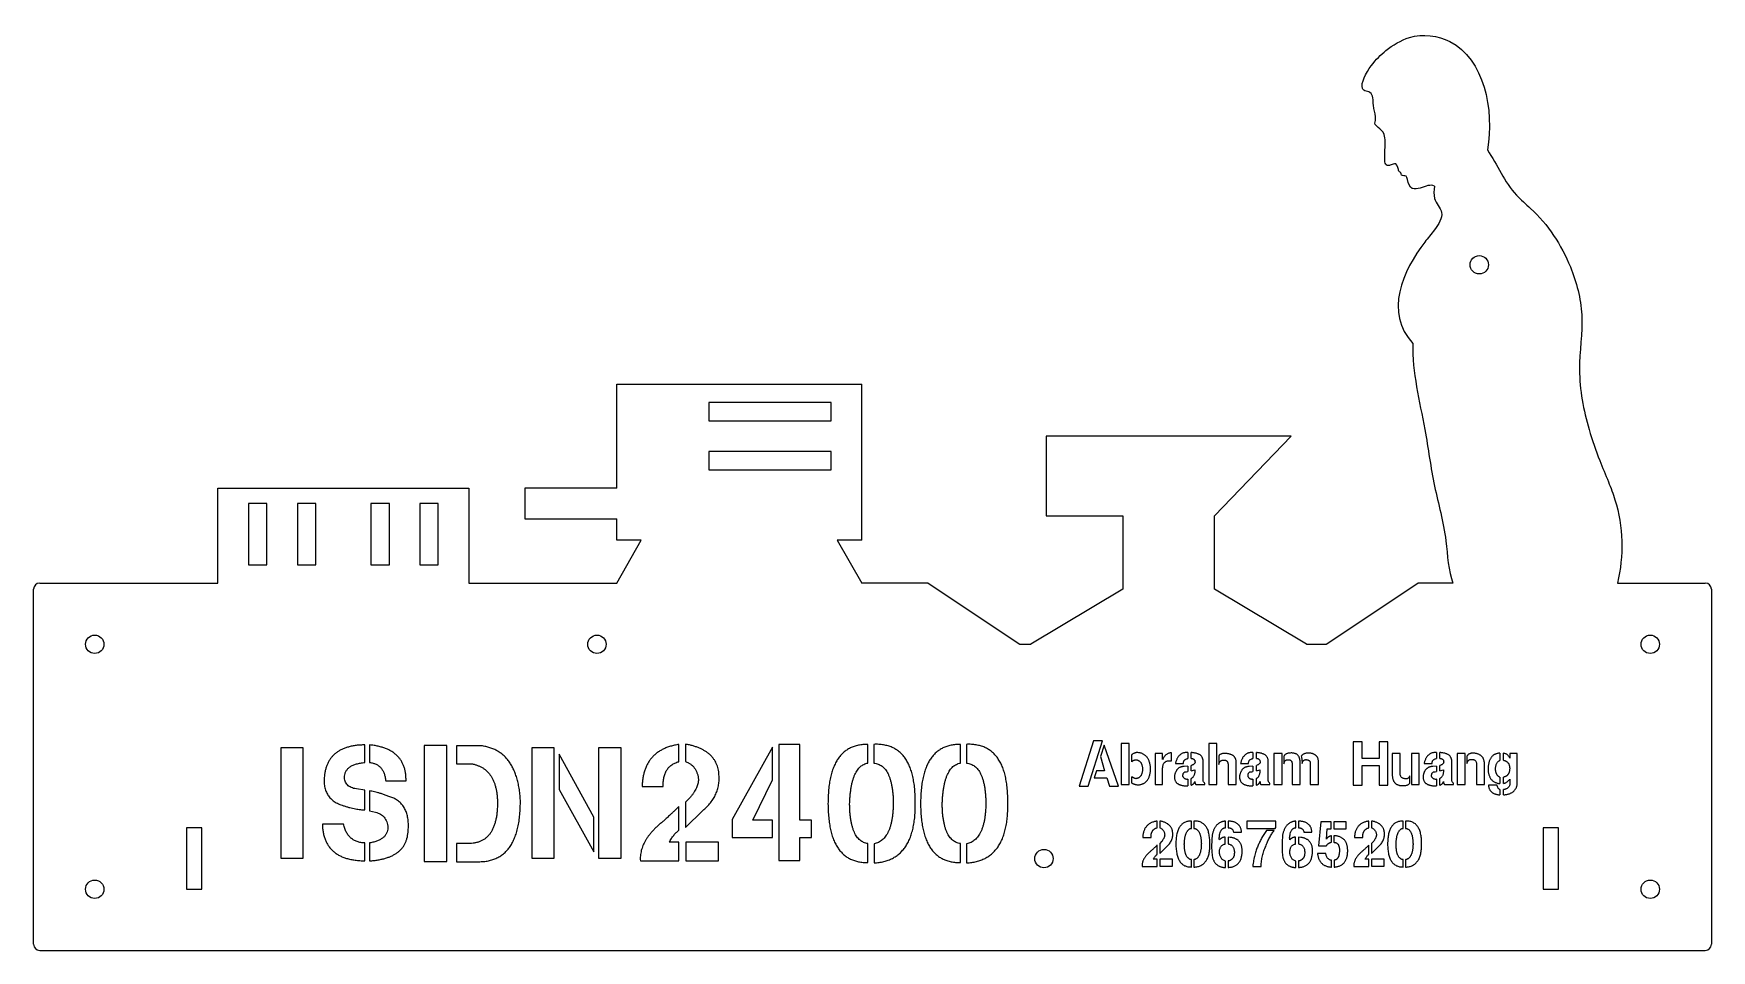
# Model space of a CAD drawing. Header units: millimetres. Extents: x -264 to 10, y -50 to 100.
import ezdxf

# ---------------------------------------------------------------- set-up
doc = ezdxf.new("R2010")
doc.units = ezdxf.units.MM

msp = doc.modelspace()

# ---------------------------------------------------------------- linework, layer by layer
at = {"color": 7, "linetype": 'Continuous', "lineweight": 25}
for p, q in [((-168.75, 42.5), (-128.75, 42.5)), ((-168.75, 25.5), (-168.75, 42.5)), ((-128.75, 17), (-128.75, 42.5)), ((-153.75, 39.5), (-153.75, 36.5)), ((-133.75, 39.5), (-153.75, 39.5)), ((-133.75, 36.5), (-133.75, 39.5)), ((-153.75, 36.5), (-133.75, 36.5)), ((-58.63, 34), (-98.63, 34)), ((-98.63, 34), (-98.63, 21)), ((-71.13, 21), (-58.63, 34)), ((-153.75, 31.5), (-153.75, 28.5)), ((-133.75, 31.5), (-153.75, 31.5)), ((-133.75, 28.5), (-133.75, 31.5)), ((-153.75, 28.5), (-133.75, 28.5)), ((-233.9, 25.5), (-192.9, 25.5)), ((-233.9, 10), (-233.9, 25.5)), ((-192.9, 25.5), (-192.9, 10)), ((-168.75, 25.5), (-183.75, 25.5)), ((-183.75, 25.5), (-183.75, 20.5)), ((-228.9, 23), (-228.9, 13)), ((-225.9, 23), (-228.9, 23)), ((-225.9, 13), (-225.9, 23)), ((-220.9, 23), (-220.9, 13)), ((-217.9, 23), (-220.9, 23)), ((-217.9, 13), (-217.9, 23)), ((-205.9, 23), (-208.9, 23)), ((-208.9, 23), (-208.9, 13)), ((-205.9, 13), (-205.9, 23)), ((-200.9, 23), (-200.9, 13)), ((-197.9, 23), (-200.9, 23)), ((-197.9, 13), (-197.9, 23)), ((-183.75, 20.5), (-168.75, 20.5)), ((-168.75, 17), (-168.75, 20.5)), ((-98.63, 21), (-86.13, 21)), ((-86.13, 21), (-86.13, 9)), ((-71.13, 9), (-71.13, 21)), ((-164.75, 17), (-168.75, 17)), ((-168.75, 10), (-164.75, 17)), ((-132.75, 17), (-128.75, 10)), ((-128.75, 17), (-132.75, 17)), ((-228.9, 13), (-225.9, 13)), ((-220.9, 13), (-217.9, 13)), ((-208.9, 13), (-205.9, 13)), ((-200.9, 13), (-197.9, 13)), ((-264, -49), (-264, 9)), ((-263, 10), (-233.9, 10)), ((-192.9, 10), (-168.75, 10)), ((-117.92, 10), (-128.75, 10)), ((-117.92, 10), (-102.92, 0)), ((-86.13, 9), (-101.13, 0)), ((-56.13, 0), (-71.13, 9)), ((-52.92, 0), (-37.92, 10)), ((-32.21, 10), (-37.92, 10)), ((-5.34, 10), (9, 10)), ((10, 9), (10, -49)), ((-102.92, 0), (-101.13, 0)), ((-56.13, 0), (-52.92, 0)), ((-209.9, -19.3), (-209.9, -16.43)), ((-209.12, -16.43), (-209.12, -19.3)), ((-158.63, -19.17), (-158.63, -16.35)), ((-157.52, -16.31), (-157.52, -19.13)), ((-142.32, -16.39), (-142.32, -35.3)), ((-138.84, -16.39), (-142.32, -16.39)), ((-138.84, -28.73), (-138.84, -16.39)), ((-127.77, -19.4), (-127.77, -16.36)), ((-126.79, -16.34), (-126.79, -19.4)), ((-112.65, -19.4), (-112.65, -16.36)), ((-111.67, -16.34), (-111.67, -19.4)), ((-90.89, -15.78), (-93.26, -23.18)), ((-91.8, -23.18), (-89.42, -15.78)), ((-89.42, -15.78), (-90.89, -15.78)), ((-86.41, -16.2), (-86.41, -22.9)), ((-85.11, -16.2), (-86.41, -16.2)), ((-85.11, -22.9), (-85.11, -16.2)), ((-72.07, -16.2), (-72.07, -22.9)), ((-70.75, -16.2), (-72.07, -16.2)), ((-70.75, -22.9), (-70.75, -16.2)), ((-48.51, -15.95), (-48.51, -23)), ((-47.06, -15.95), (-48.51, -15.95)), ((-47.06, -18.65), (-47.06, -15.95)), ((-44.27, -15.95), (-44.27, -18.65)), ((-42.84, -15.95), (-44.27, -15.95)), ((-42.84, -23), (-42.84, -15.95)), ((-223.6, -16.91), (-223.6, -34.91)), ((-219.99, -16.91), (-223.6, -16.91)), ((-219.99, -34.91), (-219.99, -16.91)), ((-200.21, -16.52), (-200.21, -35.47)), ((-196.49, -16.52), (-200.21, -16.52)), ((-196.49, -35.47), (-196.49, -16.52)), ((-194.95, -16.56), (-194.95, -19.52)), ((-191.06, -16.56), (-194.95, -16.56)), ((-178.96, -16.91), (-182.65, -16.91)), ((-182.65, -16.91), (-182.65, -34.91)), ((-178.96, -34.91), (-178.96, -16.91)), ((-178.18, -17.95), (-178.18, -23.71)), ((-172.52, -28.21), (-178.18, -17.95)), ((-171.74, -16.91), (-171.74, -34.91)), ((-168.05, -16.91), (-171.74, -16.91)), ((-168.05, -34.91), (-168.05, -16.91)), ((-143.31, -16.78), (-149.91, -28.62)), ((-143.31, -22.13), (-143.31, -16.78)), ((-89.15, -16.48), (-89.79, -18.34)), ((-89.79, -18.34), (-89.11, -20.67)), ((-86.82, -23.18), (-89.15, -16.48)), ((-84.63, -19.17), (-84.63, -18)), ((-80.86, -17.83), (-80.86, -22.9)), ((-79.62, -17.83), (-80.86, -17.83)), ((-79.62, -18.8), (-79.62, -17.83)), ((-78.15, -19.06), (-78.15, -17.75)), ((-75.52, -17.66), (-75.52, -18.67)), ((-74.96, -18.65), (-74.96, -17.67)), ((-70.45, -18.2), (-70.45, -19.62)), ((-64.87, -17.66), (-64.87, -18.67)), ((-64.3, -18.65), (-64.3, -17.68)), ((-61.44, -17.83), (-61.44, -22.9)), ((-60.11, -17.83), (-61.44, -17.83)), ((-60.11, -22.9), (-60.11, -17.83)), ((-59.81, -18.26), (-59.81, -19.51)), ((-44.27, -18.65), (-47.06, -18.65)), ((-42.12, -17.84), (-42.12, -21.4)), ((-40.83, -17.84), (-42.12, -17.84)), ((-40.83, -21.03), (-40.83, -17.84)), ((-38.98, -17.84), (-38.98, -22.9)), ((-37.71, -17.84), (-38.98, -17.84)), ((-37.71, -22.9), (-37.71, -17.84)), ((-34.9, -17.66), (-34.9, -18.67)), ((-34.33, -18.65), (-34.33, -17.68)), ((-31.5, -17.83), (-31.5, -22.9)), ((-30.22, -17.83), (-31.5, -17.83)), ((-30.22, -22.9), (-30.22, -17.83)), ((-29.92, -18.27), (-29.92, -19.45)), ((-24.57, -17.78), (-24.57, -18.97)), ((-23.95, -18.95), (-23.95, -17.79)), ((-22.95, -17.84), (-22.95, -18.6)), ((-21.71, -17.84), (-22.95, -17.84)), ((-21.71, -22.93), (-21.71, -17.84)), ((-194.95, -19.52), (-192.44, -19.52)), ((-90.42, -20.67), (-90.78, -21.82)), ((-90.78, -21.82), (-88.75, -21.82)), ((-89.11, -20.67), (-90.42, -20.67)), ((-88.75, -21.82), (-88.29, -23.18)), ((-84.63, -22.66), (-84.63, -21.62)), ((-79.62, -22.9), (-79.62, -20.2)), ((-77.53, -19.48), (-76.21, -19.48)), ((-75.52, -19.9), (-76.13, -19.97)), ((-75.71, -20.81), (-75.52, -20.79)), ((-75.52, -19.9), (-75.52, -20.79)), ((-74.96, -20.69), (-74.96, -19.79)), ((-74.96, -20.69), (-74.37, -20.52)), ((-74.37, -20.52), (-74.37, -20.87)), ((-73.02, -22.11), (-73.02, -19.32)), ((-68.94, -19.65), (-68.94, -22.9)), ((-67.62, -22.9), (-67.62, -19.26)), ((-66.9, -19.48), (-65.58, -19.48)), ((-64.87, -19.9), (-65.5, -19.97)), ((-65.08, -20.81), (-64.87, -20.79)), ((-64.87, -19.9), (-64.87, -20.79)), ((-64.3, -20.68), (-64.3, -19.78)), ((-64.3, -20.68), (-63.74, -20.52)), ((-64.3, -23.01), (-64.3, -21.92)), ((-63.74, -20.52), (-63.74, -20.87)), ((-62.39, -22.11), (-62.39, -19.32)), ((-58.47, -19.41), (-58.47, -22.9)), ((-57.15, -22.9), (-57.15, -19.74)), ((-55.51, -19.38), (-55.51, -22.9)), ((-54.19, -22.9), (-54.19, -19.33)), ((-47.06, -19.79), (-44.27, -19.79)), ((-47.06, -23), (-47.06, -19.79)), ((-44.27, -19.79), (-44.27, -23)), ((-39.28, -22.66), (-39.28, -21.5)), ((-36.93, -19.48), (-35.6, -19.48)), ((-34.9, -19.9), (-35.52, -19.97)), ((-35.11, -20.81), (-34.9, -20.79)), ((-34.9, -19.9), (-34.9, -20.79)), ((-34.33, -20.68), (-34.33, -19.78)), ((-34.33, -20.68), (-33.76, -20.52)), ((-34.33, -23.01), (-34.33, -21.92)), ((-33.76, -20.52), (-33.76, -20.87)), ((-32.41, -22.11), (-32.41, -19.32)), ((-28.35, -19.64), (-28.35, -22.9)), ((-27.07, -22.9), (-27.07, -19.45)), ((-24.57, -21.68), (-24.57, -22.73)), ((-23.95, -22.72), (-23.95, -21.7)), ((-209.9, -23.82), (-211.29, -23.61)), ((-209.9, -27.05), (-209.9, -23.82)), ((-209.13, -23.95), (-209.13, -27.18)), ((-206.49, -22.29), (-203.17, -22.29)), ((-178.18, -23.71), (-172.52, -33.87)), ((-164.62, -23.25), (-161.17, -23.25)), ((-146.52, -28.73), (-143.31, -22.13)), ((-93.26, -23.18), (-91.8, -23.18)), ((-88.29, -23.18), (-86.82, -23.18)), ((-86.41, -22.9), (-85.11, -22.9)), ((-80.86, -22.9), (-79.62, -22.9)), ((-75.79, -23.1), (-75.52, -23.09)), ((-75.52, -22.05), (-75.52, -23.09)), ((-74.96, -23.02), (-74.96, -21.93)), ((-74.21, -22.9), (-72.72, -22.9)), ((-72.72, -22.9), (-72.72, -22.72)), ((-72.07, -22.9), (-70.75, -22.9)), ((-68.94, -22.9), (-67.62, -22.9)), ((-65.16, -23.1), (-64.87, -23.09)), ((-64.87, -22.05), (-64.87, -23.09)), ((-63.58, -22.9), (-62.09, -22.9)), ((-62.09, -22.9), (-62.09, -22.72)), ((-61.44, -22.9), (-60.11, -22.9)), ((-58.47, -22.9), (-57.15, -22.9)), ((-55.51, -22.9), (-54.19, -22.9)), ((-48.51, -23), (-47.06, -23)), ((-44.27, -23), (-42.84, -23)), ((-38.98, -22.9), (-37.71, -22.9)), ((-35.19, -23.1), (-34.9, -23.09)), ((-34.9, -22.05), (-34.9, -23.09)), ((-33.6, -22.9), (-32.12, -22.9)), ((-32.12, -22.9), (-32.12, -22.72)), ((-31.5, -22.9), (-30.22, -22.9)), ((-28.35, -22.9), (-27.07, -22.9)), ((-25.01, -23.03), (-26.4, -23.03)), ((-24.57, -23.71), (-24.57, -24.59)), ((-23.95, -24.58), (-23.95, -23.73)), ((-22.95, -22.04), (-22.95, -22.97)), ((-209.13, -27.18), (-208.17, -27.43)), ((-158.63, -30.38), (-158.63, -26.47)), ((-156.72, -24.95), (-157.52, -25.81)), ((-157.52, -25.81), (-157.52, -29.92)), ((-157.52, -29.92), (-154.72, -27.16)), ((-239, -30), (-239, -40)), ((-236.5, -30), (-239, -30)), ((-236.5, -40), (-236.5, -30)), ((-213.39, -29.38), (-216.84, -29.38)), ((-172.52, -33.87), (-172.52, -28.21)), ((-149.91, -28.62), (-149.91, -31.56)), ((-143.31, -28.73), (-146.52, -28.73)), ((-143.31, -31.56), (-143.31, -28.73)), ((-136.94, -28.73), (-138.84, -28.73)), ((-136.94, -31.56), (-136.94, -28.73)), ((-80.53, -29.97), (-80.53, -28.87)), ((-80.1, -28.86), (-80.1, -29.95)), ((-74.93, -30.06), (-74.93, -28.88)), ((-74.54, -28.87), (-74.54, -30.06)), ((-69.37, -29.95), (-69.37, -28.9)), ((-68.92, -28.89), (-68.92, -29.95)), ((-61.13, -28.87), (-65.89, -28.87)), ((-65.89, -28.87), (-65.89, -30.06)), ((-65.89, -30.06), (-61.24, -30.06)), ((-61.24, -30.06), (-61.13, -29.9)), ((-61.13, -29.9), (-61.13, -28.87)), ((-57.87, -29.95), (-57.87, -28.9)), ((-57.43, -28.89), (-57.43, -29.95)), ((-53.77, -28.97), (-54.18, -32.9)), ((-52.08, -28.97), (-53.77, -28.97)), ((-52.88, -31.8), (-52.75, -30.12)), ((-52.75, -30.12), (-52.08, -30.12)), ((-52.08, -30.12), (-52.08, -28.97)), ((-51.66, -28.97), (-51.66, -30.12)), ((-49.67, -28.97), (-51.66, -28.97)), ((-51.66, -30.12), (-49.67, -30.12)), ((-49.67, -30.12), (-49.67, -28.97)), ((-45.95, -29.97), (-45.95, -28.87)), ((-45.52, -28.86), (-45.52, -29.95)), ((-40.35, -30.06), (-40.35, -28.88)), ((-39.97, -28.87), (-39.97, -30.06)), ((-17.5, -30), (-17.5, -40)), ((-15, -30), (-17.5, -30)), ((-15, -40), (-15, -30)), ((-209.9, -35.37), (-209.9, -32.44)), ((-209.12, -32.44), (-209.12, -35.37)), ((-194.96, -32.53), (-194.96, -35.51)), ((-192.74, -32.53), (-194.96, -32.53)), ((-158.63, -32.34), (-160.21, -32.34)), ((-158.63, -35.38), (-158.63, -32.34)), ((-157.51, -32.3), (-157.51, -35.34)), ((-152.15, -32.3), (-157.51, -32.3)), ((-152.15, -35.34), (-152.15, -32.3)), ((-149.91, -31.56), (-143.31, -31.56)), ((-138.84, -31.56), (-136.94, -31.56)), ((-138.84, -35.3), (-138.84, -31.56)), ((-127.76, -35.65), (-127.76, -32.56)), ((-126.75, -32.59), (-126.75, -35.7)), ((-112.64, -35.65), (-112.64, -32.56)), ((-111.63, -32.59), (-111.63, -35.7)), ((-82.86, -31.55), (-81.52, -31.55)), ((-80.53, -34.33), (-80.53, -32.81)), ((-79.78, -32.21), (-80.1, -32.55)), ((-80.1, -32.55), (-80.1, -34.15)), ((-69.39, -32.62), (-69.39, -31.5)), ((-68.94, -31.51), (-68.93, -32.61)), ((-68.57, -31.53), (-68.94, -31.51)), ((-68.04, -30.68), (-66.74, -30.68)), ((-61.43, -30.42), (-62.67, -30.42)), ((-57.9, -32.62), (-57.9, -31.5)), ((-57.45, -31.51), (-57.44, -32.61)), ((-57.08, -31.53), (-57.45, -31.51)), ((-56.55, -30.68), (-55.25, -30.68)), ((-52.07, -32.34), (-52.07, -31.29)), ((-51.64, -31.29), (-51.64, -32.34)), ((-51.23, -31.29), (-51.64, -31.29)), ((-48.29, -31.55), (-46.94, -31.55)), ((-45.95, -34.33), (-45.95, -32.81)), ((-45.21, -32.21), (-45.52, -32.55)), ((-45.52, -32.55), (-45.52, -34.15)), ((-223.6, -34.91), (-219.99, -34.91)), ((-200.21, -35.47), (-196.49, -35.47)), ((-194.96, -35.51), (-191.33, -35.51)), ((-182.65, -34.91), (-178.96, -34.91)), ((-171.74, -34.91), (-168.05, -34.91)), ((-164.91, -35.38), (-158.63, -35.38)), ((-157.51, -35.34), (-152.15, -35.34)), ((-142.32, -35.3), (-138.84, -35.3)), ((-80.53, -35.09), (-81.14, -35.09)), ((-80.53, -36.27), (-80.53, -35.09)), ((-80.1, -34.15), (-79.01, -33.07)), ((-80.09, -35.07), (-80.09, -36.25)), ((-78.01, -35.07), (-80.09, -35.07)), ((-78.01, -36.25), (-78.01, -35.07)), ((-74.92, -36.38), (-74.92, -35.17)), ((-74.53, -35.18), (-74.53, -36.4)), ((-69.37, -36.44), (-69.37, -35.4)), ((-68.92, -35.39), (-68.92, -36.44)), ((-57.88, -36.44), (-57.88, -35.4)), ((-57.43, -35.39), (-57.43, -36.44)), ((-52.98, -34.17), (-54.32, -34.17)), ((-54.18, -32.9), (-52.87, -32.9)), ((-52.05, -36.39), (-52.05, -35.28)), ((-51.63, -35.28), (-51.63, -36.39)), ((-45.95, -35.09), (-46.57, -35.09)), ((-45.95, -36.27), (-45.95, -35.09)), ((-45.52, -34.15), (-44.43, -33.07)), ((-45.52, -35.07), (-45.52, -36.25)), ((-43.43, -35.07), (-45.52, -35.07)), ((-43.43, -36.25), (-43.43, -35.07)), ((-40.35, -36.38), (-40.35, -35.17)), ((-39.96, -35.18), (-39.96, -36.4)), ((-82.97, -36.27), (-80.53, -36.27)), ((-80.09, -36.25), (-78.01, -36.25)), ((-64.91, -36.27), (-63.55, -36.27)), ((-48.4, -36.27), (-45.95, -36.27)), ((-45.52, -36.25), (-43.43, -36.25)), ((-239, -40), (-236.5, -40)), ((-17.5, -40), (-15, -40)), ((-263, -50), (9, -50))]:
    msp.add_line(p, q, dxfattribs=at)
for centre in [(-27.92, 61.98), (-254, 0), (-172, 0), (0, 0), (-99, -35), (-254, -40), (0, -40)]:
    msp.add_circle(centre, 1.5, dxfattribs=at)
for centre, start, end in [((-263, 9), 90, 180), ((9, 9), 0, 90), ((-263, -49), 180, 270), ((9, -49), 270, 0)]:
    msp.add_arc(centre, 1, start, end, dxfattribs=at)
for points, knots in [([(-35.24, 74.81), (-35.89, 75.2), (-36.98, 74.58), (-39.13, 74.16), (-39.63, 75.49), (-39.75, 76.66), (-40.7, 76.41), (-40.61, 77.11), (-41.03, 77.08), (-41.32, 78.55), (-41.82, 78.56), (-42.68, 78.09), (-43.31, 78.29), (-43.37, 79.74), (-43.36, 80.25), (-43.13, 83.41), (-44.26, 84.25), (-45.08, 84.99), (-44.81, 85.53), (-44.87, 86.62), (-45.36, 87.96), (-45.13, 90.18), (-46.68, 90.33), (-47.48, 91.35), (-45.63, 94.71), (-43.05, 97.19), (-38.78, 99.95), (-27.77, 98.56), (-25.42, 87.36), (-26.59, 80.74)], [0, 0, 0, 0, 0.0431927, 0.0640971, 0.0912021, 0.1004285, 0.1123272, 0.1192881, 0.1265133, 0.1316046, 0.149013, 0.1601577, 0.1742742, 0.188894, 0.2241931, 0.2565737, 0.2803338, 0.294839, 0.3036624, 0.313259, 0.3440319, 0.3789916, 0.3931528, 0.4053871, 0.4681987, 0.5234681, 0.5941184, 0.7007595, 0.9992161, 0.9992161, 0.9992161, 0.9992161]), ([(-26.59, 80.74), (-24.96, 78.34), (-23.42, 74.45), (-17.3, 69.47), (-13, 62.94), (-10.56, 53.53), (-12.13, 44.53), (-10.54, 36.47), (-8.49, 30.48), (-6.88, 26.73), (-4.43, 20.34), (-4.29, 14.43), (-5.34, 10)], [0.0090674, 0.0090674, 0.0090674, 0.0090674, 0.1208831, 0.1613714, 0.3088056, 0.4115777, 0.5258398, 0.6523859, 0.7209332, 0.7687167, 0.8085199, 0.9826897, 0.9826897, 0.9826897, 0.9826897]), ([(-35.24, 74.81), (-35.27, 74.15), (-35.57, 72.54), (-33.33, 70.48), (-35.14, 67.71), (-39.96, 62.06), (-43.46, 54.13), (-38.75, 49.15)], [0.0176805, 0.0176805, 0.0176805, 0.0176805, 0.0869932, 0.1768371, 0.2831835, 0.3736214, 1, 1, 1, 1]), ([(-38.75, 49.15), (-38.9, 44.36), (-36.85, 36.74), (-35.45, 25.78), (-33.15, 18), (-33, 11.95), (-32.21, 10)], [0, 0, 0, 0, 0.3082408, 0.5116442, 0.7091087, 0.8554022, 0.8554022, 0.8554022, 0.8554022]), ([(-209.9, -16.43), (-210.14, -16.44), (-210.62, -16.45), (-211.32, -16.51), (-211.97, -16.62), (-212.59, -16.76), (-213.15, -16.95), (-213.68, -17.16), (-214.16, -17.43), (-214.59, -17.73), (-214.99, -18.07), (-215.34, -18.45), (-215.64, -18.87), (-215.91, -19.33), (-216.13, -19.82), (-216.3, -20.36), (-216.43, -20.93), (-216.48, -21.33), (-216.5, -21.53)], [0, 0, 0, 0, 0.079241, 0.1542211, 0.2248735, 0.2922036, 0.3555906, 0.4164097, 0.4747374, 0.5313679, 0.5869295, 0.6418072, 0.6969956, 0.7531661, 0.8113333, 0.8711995, 0.9337396, 1, 1, 1, 1]), ([(-203.17, -22.29), (-203.17, -22.07), (-203.18, -21.66), (-203.24, -21.05), (-203.35, -20.48), (-203.51, -19.95), (-203.72, -19.45), (-203.98, -18.99), (-204.28, -18.57), (-204.63, -18.18), (-205.03, -17.84), (-205.47, -17.52), (-205.96, -17.24), (-206.51, -17.01), (-207.09, -16.81), (-207.72, -16.64), (-208.4, -16.51), (-208.87, -16.46), (-209.12, -16.43)], [0, 0, 0, 0, 0.068142, 0.132938, 0.194416, 0.253603, 0.310605, 0.366439, 0.421434, 0.476636, 0.532758, 0.590473, 0.650374, 0.713199, 0.779115, 0.848283, 0.922236, 1, 1, 1, 1]), ([(-158.63, -16.35), (-158.86, -16.4), (-159.32, -16.48), (-159.99, -16.65), (-160.61, -16.86), (-161.19, -17.12), (-161.72, -17.41), (-162.21, -17.74), (-162.65, -18.12), (-163.06, -18.53), (-163.41, -18.98), (-163.72, -19.48), (-163.99, -20.01), (-164.2, -20.58), (-164.38, -21.19), (-164.51, -21.84), (-164.59, -22.53), (-164.61, -23.01), (-164.62, -23.25)], [0, 0, 0, 0, 0.071331, 0.139408, 0.204326, 0.266389, 0.326388, 0.384485, 0.441781, 0.498069, 0.555052, 0.612215, 0.670974, 0.731373, 0.793939, 0.859217, 0.9279, 1, 1, 1, 1]), ([(-152.07, -21.31), (-152.08, -21.15), (-152.11, -20.82), (-152.2, -20.35), (-152.32, -19.89), (-152.5, -19.47), (-152.7, -19.07), (-152.94, -18.69), (-153.23, -18.34), (-153.55, -18.01), (-153.92, -17.71), (-154.32, -17.44), (-154.76, -17.19), (-155.23, -16.96), (-155.75, -16.76), (-156.31, -16.59), (-156.9, -16.43), (-157.31, -16.35), (-157.52, -16.31)], [0, 0, 0, 0, 0.061751, 0.121349, 0.179248, 0.235675, 0.290846, 0.346334, 0.401828, 0.458412, 0.516588, 0.576564, 0.638652, 0.704055, 0.772688, 0.844543, 0.920324, 1, 1, 1, 1]), ([(-127.77, -16.36), (-128.04, -16.37), (-128.55, -16.37), (-129.29, -16.48), (-129.98, -16.66), (-130.62, -16.92), (-131.21, -17.26), (-131.75, -17.67), (-132.23, -18.17), (-132.66, -18.74), (-133.04, -19.39), (-133.38, -20.11), (-133.65, -20.91), (-133.87, -21.79), (-134.06, -22.74), (-134.18, -23.77), (-134.25, -24.87), (-134.26, -25.63), (-134.27, -26.03)], [0, 0, 0, 0, 0.059326, 0.115678, 0.169185, 0.220674, 0.271576, 0.322559, 0.37435, 0.428062, 0.484487, 0.544308, 0.608007, 0.676174, 0.74925, 0.827154, 0.91075, 1, 1, 1, 1]), ([(-120.02, -25.87), (-120.02, -25.48), (-120.03, -24.71), (-120.1, -23.61), (-120.22, -22.58), (-120.41, -21.62), (-120.63, -20.75), (-120.92, -19.95), (-121.26, -19.23), (-121.66, -18.59), (-122.11, -18.03), (-122.62, -17.55), (-123.18, -17.14), (-123.8, -16.82), (-124.47, -16.58), (-125.2, -16.41), (-125.98, -16.33), (-126.51, -16.33), (-126.79, -16.34)], [0, 0, 0, 0, 0.088324, 0.170795, 0.248218, 0.320029, 0.387351, 0.44994, 0.509062, 0.564834, 0.618256, 0.669976, 0.721139, 0.772567, 0.825357, 0.880375, 0.938351, 1, 1, 1, 1]), ([(-112.65, -16.36), (-112.91, -16.37), (-113.43, -16.37), (-114.17, -16.48), (-114.86, -16.66), (-115.5, -16.92), (-116.09, -17.26), (-116.63, -17.67), (-117.11, -18.17), (-117.54, -18.74), (-117.92, -19.39), (-118.26, -20.11), (-118.53, -20.91), (-118.75, -21.79), (-118.94, -22.74), (-119.06, -23.77), (-119.13, -24.87), (-119.14, -25.63), (-119.15, -26.03)], [0, 0, 0, 0, 0.0593256, 0.1156777, 0.1691849, 0.2206742, 0.2715762, 0.3225586, 0.3743498, 0.4280618, 0.4844865, 0.5443084, 0.6080065, 0.6761741, 0.7492504, 0.8271536, 0.9107501, 1, 1, 1, 1]), ([(-104.9, -25.87), (-104.9, -25.48), (-104.91, -24.71), (-104.98, -23.61), (-105.1, -22.58), (-105.29, -21.62), (-105.51, -20.75), (-105.8, -19.95), (-106.14, -19.23), (-106.54, -18.59), (-106.99, -18.03), (-107.5, -17.55), (-108.06, -17.14), (-108.68, -16.82), (-109.35, -16.58), (-110.08, -16.41), (-110.86, -16.33), (-111.39, -16.33), (-111.67, -16.34)], [0, 0, 0, 0, 0.088324, 0.170795, 0.248218, 0.320029, 0.387351, 0.44994, 0.509062, 0.564834, 0.618256, 0.669976, 0.721139, 0.772567, 0.825357, 0.880375, 0.938351, 1, 1, 1, 1]), ([(-184.5, -25.47), (-184.52, -25.13), (-184.57, -24.48), (-184.69, -23.53), (-184.87, -22.65), (-185.08, -21.82), (-185.34, -21.05), (-185.64, -20.34), (-185.99, -19.69), (-186.37, -19.1), (-186.81, -18.57), (-187.28, -18.09), (-187.81, -17.69), (-188.37, -17.34), (-188.99, -17.05), (-189.64, -16.83), (-190.34, -16.65), (-190.82, -16.59), (-191.06, -16.56)], [0, 0, 0, 0, 0.0824888, 0.1606561, 0.234464, 0.3044335, 0.3705618, 0.433501, 0.4935235, 0.5509976, 0.6069262, 0.6614859, 0.7153477, 0.7695279, 0.8244744, 0.8808481, 0.939205, 1, 1, 1, 1]), ([(-161.17, -23.25), (-161.17, -23.11), (-161.18, -22.85), (-161.17, -22.46), (-161.13, -22.1), (-161.07, -21.75), (-160.99, -21.42), (-160.89, -21.11), (-160.76, -20.83), (-160.61, -20.56), (-160.44, -20.31), (-160.25, -20.09), (-160.03, -19.88), (-159.79, -19.7), (-159.53, -19.53), (-159.25, -19.39), (-158.95, -19.27), (-158.73, -19.2), (-158.63, -19.17)], [0, 0, 0, 0, 0.077468, 0.150596, 0.220396, 0.287066, 0.351042, 0.412046, 0.471918, 0.529477, 0.585627, 0.641581, 0.698425, 0.755274, 0.813446, 0.873248, 0.935529, 1, 1, 1, 1]), ([(-157.52, -19.13), (-157.37, -19.2), (-157.07, -19.33), (-156.67, -19.59), (-156.33, -19.89), (-156.03, -20.24), (-155.79, -20.64), (-155.61, -21.09), (-155.48, -21.57), (-155.44, -21.92), (-155.42, -22.09)], [0, 0, 0, 0, 0.129228, 0.25205, 0.370343, 0.48809, 0.607748, 0.731389, 0.860617, 1, 1, 1, 1]), ([(-83.65, -17.69), (-83.71, -17.69), (-83.83, -17.68), (-84, -17.71), (-84.17, -17.75), (-84.33, -17.81), (-84.47, -17.88), (-84.57, -17.95), (-84.62, -17.99), (-84.63, -18)], [0, 0, 0, 0, 0.1328339, 0.2589664, 0.3822857, 0.5021983, 0.6229875, 0.7447445, 0.7644663, 0.7644663, 0.7644663, 0.7644663]), ([(-84.63, -19.17), (-84.6, -19.14), (-84.55, -19.08), (-84.44, -19), (-84.31, -18.93), (-84.17, -18.88), (-84.07, -18.86), (-84.01, -18.85)], [0.4183373, 0.4183373, 0.4183373, 0.4183373, 0.5084098, 0.624576, 0.7437953, 0.8680636, 1, 1, 1, 1]), ([(-84.01, -18.85), (-83.97, -18.85), (-83.89, -18.86), (-83.77, -18.89), (-83.66, -18.93), (-83.55, -18.98), (-83.46, -19.04), (-83.37, -19.11), (-83.29, -19.19), (-83.21, -19.28), (-83.15, -19.38), (-83.09, -19.5), (-83.04, -19.62), (-83, -19.75), (-82.96, -19.9), (-82.93, -20.05), (-82.91, -20.21), (-82.91, -20.33), (-82.9, -20.38)], [0, 0, 0, 0, 0.060531, 0.119188, 0.175141, 0.229703, 0.283167, 0.336978, 0.391456, 0.446718, 0.504496, 0.5648, 0.627467, 0.694242, 0.763969, 0.837984, 0.917001, 1, 1, 1, 1]), ([(-81.59, -20.36), (-81.6, -20.26), (-81.61, -20.07), (-81.64, -19.79), (-81.7, -19.52), (-81.76, -19.27), (-81.84, -19.04), (-81.93, -18.83), (-82.04, -18.63), (-82.16, -18.46), (-82.3, -18.3), (-82.45, -18.16), (-82.62, -18.03), (-82.79, -17.92), (-82.99, -17.84), (-83.2, -17.77), (-83.42, -17.72), (-83.57, -17.7), (-83.65, -17.69)], [0, 0, 0, 0, 0.080573, 0.156733, 0.228782, 0.296944, 0.361671, 0.423771, 0.482984, 0.540098, 0.595945, 0.650808, 0.705654, 0.761048, 0.817588, 0.875865, 0.936569, 1, 1, 1, 1]), ([(-78.15, -17.75), (-78.23, -17.75), (-78.38, -17.74), (-78.6, -17.78), (-78.81, -17.86), (-79, -17.98), (-79.18, -18.13), (-79.34, -18.32), (-79.49, -18.54), (-79.57, -18.71), (-79.62, -18.8)], [0, 0, 0, 0, 0.119437, 0.233677, 0.346317, 0.461093, 0.581042, 0.708564, 0.847724, 1, 1, 1, 1]), ([(-79.62, -20.2), (-79.61, -20.14), (-79.61, -20.02), (-79.58, -19.85), (-79.54, -19.69), (-79.48, -19.55), (-79.4, -19.42), (-79.32, -19.31), (-79.21, -19.22), (-79.13, -19.17), (-79.09, -19.14)], [0, 0, 0, 0, 0.151066, 0.290185, 0.42033, 0.543004, 0.660226, 0.773368, 0.885995, 1, 1, 1, 1]), ([(-79.09, -19.14), (-79.05, -19.12), (-78.97, -19.09), (-78.85, -19.05), (-78.73, -19.03), (-78.61, -19.01), (-78.49, -19.01), (-78.38, -19.01), (-78.26, -19.03), (-78.19, -19.05), (-78.15, -19.06)], [0, 0, 0, 0, 0.1370604, 0.2689719, 0.396122, 0.5213382, 0.6407756, 0.7603337, 0.8796401, 1, 1, 1, 1]), ([(-75.52, -17.66), (-75.53, -17.66), (-75.61, -17.65), (-75.76, -17.66), (-75.95, -17.68), (-76.14, -17.72), (-76.31, -17.77), (-76.47, -17.84), (-76.63, -17.93), (-76.77, -18.04), (-76.9, -18.16), (-77.02, -18.3), (-77.13, -18.45), (-77.24, -18.63), (-77.33, -18.81), (-77.41, -19.02), (-77.48, -19.24), (-77.51, -19.4), (-77.53, -19.48)], [0.0581237, 0.0581237, 0.0581237, 0.0581237, 0.0675795, 0.1322379, 0.1939848, 0.2527462, 0.3101972, 0.366206, 0.4218058, 0.4774856, 0.53392, 0.5917572, 0.6519837, 0.7146167, 0.7804659, 0.8495103, 0.9226388, 1, 1, 1, 1]), ([(-76.21, -19.48), (-76.21, -19.41), (-76.21, -19.3), (-76.18, -19.13), (-76.11, -18.99), (-76.01, -18.88), (-75.89, -18.78), (-75.73, -18.72), (-75.6, -18.69), (-75.53, -18.67), (-75.52, -18.67)], [0, 0, 0, 0, 0.1334486, 0.2531269, 0.3641761, 0.472124, 0.5832324, 0.7065861, 0.8439686, 0.8650102, 0.8650102, 0.8650102, 0.8650102]), ([(-73.02, -19.32), (-73.01, -19.26), (-73, -19.14), (-73.01, -18.96), (-73.04, -18.79), (-73.08, -18.63), (-73.15, -18.48), (-73.23, -18.35), (-73.33, -18.23), (-73.45, -18.12), (-73.59, -18.02), (-73.75, -17.93), (-73.93, -17.86), (-74.13, -17.8), (-74.34, -17.75), (-74.57, -17.71), (-74.78, -17.69), (-74.91, -17.68), (-74.96, -17.67)], [0, 0, 0, 0, 0.0626654, 0.1213775, 0.1768306, 0.2297432, 0.2816113, 0.3323404, 0.3840401, 0.4369821, 0.4927295, 0.5511335, 0.6137818, 0.6805657, 0.752419, 0.8292483, 0.911844, 0.956565, 0.956565, 0.956565, 0.956565]), ([(-74.96, -18.65), (-74.95, -18.65), (-74.89, -18.65), (-74.79, -18.66), (-74.67, -18.69), (-74.56, -18.74), (-74.48, -18.81), (-74.41, -18.9), (-74.36, -19), (-74.35, -19.08), (-74.34, -19.12)], [0.1339092, 0.1339092, 0.1339092, 0.1339092, 0.1615016, 0.304126, 0.4318376, 0.5472362, 0.6556262, 0.762152, 0.8762811, 1, 1, 1, 1]), ([(-74.34, -19.12), (-74.33, -19.16), (-74.32, -19.24), (-74.34, -19.35), (-74.4, -19.45), (-74.48, -19.54), (-74.59, -19.63), (-74.73, -19.71), (-74.86, -19.76), (-74.94, -19.78), (-74.96, -19.79)], [0, 0, 0, 0, 0.1005439, 0.1956868, 0.2933902, 0.3984737, 0.5197184, 0.6582769, 0.8186276, 0.8711896, 0.8711896, 0.8711896, 0.8711896]), ([(-69.29, -17.83), (-69.36, -17.83), (-69.49, -17.82), (-69.68, -17.83), (-69.85, -17.85), (-70, -17.9), (-70.14, -17.95), (-70.26, -18.02), (-70.37, -18.1), (-70.42, -18.17), (-70.45, -18.2)], [0, 0, 0, 0, 0.160337, 0.307901, 0.443585, 0.567949, 0.684392, 0.792579, 0.897321, 1, 1, 1, 1]), ([(-70.45, -19.62), (-70.44, -19.58), (-70.43, -19.5), (-70.39, -19.39), (-70.35, -19.29), (-70.3, -19.2), (-70.24, -19.13), (-70.18, -19.06), (-70.11, -19.02), (-70.05, -18.99), (-70.03, -18.98)], [0, 0, 0, 0, 0.155441, 0.299395, 0.431978, 0.555362, 0.671524, 0.782793, 0.891914, 1, 1, 1, 1]), ([(-70.03, -18.98), (-69.98, -18.97), (-69.9, -18.95), (-69.78, -18.92), (-69.67, -18.91), (-69.56, -18.91), (-69.46, -18.92), (-69.37, -18.93), (-69.29, -18.96), (-69.22, -19), (-69.15, -19.05), (-69.1, -19.1), (-69.05, -19.17), (-69.01, -19.25), (-68.98, -19.33), (-68.96, -19.43), (-68.94, -19.54), (-68.94, -19.61), (-68.94, -19.65)], [0, 0, 0, 0, 0.085447, 0.164095, 0.237056, 0.303914, 0.366155, 0.423638, 0.477982, 0.529218, 0.580392, 0.630349, 0.683067, 0.737319, 0.795893, 0.858877, 0.926387, 1, 1, 1, 1]), ([(-67.62, -19.26), (-67.62, -19.21), (-67.62, -19.11), (-67.63, -18.96), (-67.66, -18.82), (-67.7, -18.69), (-67.75, -18.57), (-67.82, -18.46), (-67.9, -18.36), (-68, -18.26), (-68.11, -18.17), (-68.24, -18.1), (-68.38, -18.03), (-68.54, -17.97), (-68.7, -17.92), (-68.89, -17.88), (-69.08, -17.85), (-69.22, -17.84), (-69.29, -17.83)], [0, 0, 0, 0, 0.062506, 0.121591, 0.178512, 0.232677, 0.285941, 0.338299, 0.391699, 0.445664, 0.50227, 0.561321, 0.623404, 0.689586, 0.75992, 0.835005, 0.914728, 1, 1, 1, 1]), ([(-64.87, -17.66), (-64.89, -17.66), (-64.97, -17.65), (-65.13, -17.66), (-65.32, -17.68), (-65.51, -17.72), (-65.68, -17.77), (-65.84, -17.84), (-66, -17.93), (-66.14, -18.04), (-66.27, -18.16), (-66.39, -18.3), (-66.5, -18.45), (-66.61, -18.63), (-66.7, -18.81), (-66.78, -19.02), (-66.85, -19.24), (-66.88, -19.4), (-66.9, -19.48)], [0.0495404, 0.0495404, 0.0495404, 0.0495404, 0.0675795, 0.1322379, 0.1939848, 0.2527462, 0.3101972, 0.366206, 0.4218058, 0.4774856, 0.53392, 0.5917572, 0.6519837, 0.7146167, 0.7804659, 0.8495103, 0.9226388, 1, 1, 1, 1]), ([(-65.58, -19.48), (-65.58, -19.41), (-65.58, -19.3), (-65.55, -19.13), (-65.48, -18.99), (-65.38, -18.88), (-65.26, -18.78), (-65.1, -18.72), (-64.97, -18.68), (-64.88, -18.67), (-64.87, -18.67)], [0, 0, 0, 0, 0.1334486, 0.2531269, 0.3641761, 0.472124, 0.5832324, 0.7065861, 0.8439686, 0.8850513, 0.8850513, 0.8850513, 0.8850513]), ([(-62.39, -19.32), (-62.38, -19.26), (-62.37, -19.14), (-62.38, -18.96), (-62.41, -18.79), (-62.45, -18.63), (-62.52, -18.48), (-62.6, -18.35), (-62.7, -18.23), (-62.82, -18.12), (-62.96, -18.02), (-63.12, -17.93), (-63.3, -17.86), (-63.5, -17.8), (-63.71, -17.75), (-63.94, -17.71), (-64.14, -17.69), (-64.26, -17.68), (-64.3, -17.68)], [0, 0, 0, 0, 0.0626654, 0.1213775, 0.1768306, 0.2297432, 0.2816113, 0.3323404, 0.3840401, 0.4369821, 0.4927295, 0.5511335, 0.6137818, 0.6805657, 0.752419, 0.8292483, 0.911844, 0.9476651, 0.9476651, 0.9476651, 0.9476651]), ([(-64.3, -18.65), (-64.3, -18.65), (-64.25, -18.65), (-64.16, -18.66), (-64.04, -18.69), (-63.93, -18.74), (-63.84, -18.81), (-63.78, -18.9), (-63.73, -19), (-63.72, -19.08), (-63.71, -19.12)], [0.1613555, 0.1613555, 0.1613555, 0.1613555, 0.1615016, 0.304126, 0.4318376, 0.5472362, 0.6556262, 0.762152, 0.8762811, 1, 1, 1, 1]), ([(-63.71, -19.12), (-63.7, -19.16), (-63.69, -19.24), (-63.71, -19.35), (-63.77, -19.45), (-63.85, -19.54), (-63.96, -19.63), (-64.1, -19.71), (-64.22, -19.75), (-64.29, -19.78), (-64.3, -19.78)], [0, 0, 0, 0, 0.1005439, 0.1956868, 0.2933902, 0.3984737, 0.5197184, 0.6582769, 0.8186276, 0.8462865, 0.8462865, 0.8462865, 0.8462865]), ([(-58.53, -17.75), (-58.61, -17.75), (-58.77, -17.75), (-59, -17.77), (-59.2, -17.81), (-59.37, -17.87), (-59.53, -17.94), (-59.65, -18.03), (-59.75, -18.14), (-59.79, -18.22), (-59.81, -18.26)], [0, 0, 0, 0, 0.1719594, 0.3273394, 0.4670158, 0.5919228, 0.7035868, 0.806735, 0.9037901, 1, 1, 1, 1]), ([(-59.81, -19.51), (-59.8, -19.46), (-59.79, -19.36), (-59.75, -19.23), (-59.7, -19.12), (-59.63, -19.03), (-59.54, -18.95), (-59.44, -18.9), (-59.33, -18.86), (-59.25, -18.85), (-59.21, -18.85)], [0, 0, 0, 0, 0.150699, 0.286824, 0.411507, 0.527263, 0.639012, 0.752333, 0.871643, 1, 1, 1, 1]), ([(-59.21, -18.85), (-59.15, -18.85), (-59.06, -18.85), (-58.92, -18.87), (-58.8, -18.91), (-58.69, -18.98), (-58.61, -19.06), (-58.54, -19.16), (-58.49, -19.28), (-58.48, -19.37), (-58.47, -19.41)], [0, 0, 0, 0, 0.149694, 0.282631, 0.404579, 0.518823, 0.62972, 0.743846, 0.865947, 1, 1, 1, 1]), ([(-57.31, -18.48), (-57.33, -18.42), (-57.37, -18.32), (-57.47, -18.18), (-57.59, -18.06), (-57.73, -17.95), (-57.9, -17.87), (-58.09, -17.81), (-58.3, -17.77), (-58.45, -17.75), (-58.53, -17.75)], [0, 0, 0, 0, 0.114276, 0.226021, 0.336607, 0.451443, 0.572736, 0.703261, 0.844778, 1, 1, 1, 1]), ([(-57.15, -19.74), (-57.15, -19.67), (-57.15, -19.54), (-57.16, -19.35), (-57.17, -19.17), (-57.18, -19), (-57.21, -18.85), (-57.23, -18.72), (-57.27, -18.59), (-57.29, -18.51), (-57.31, -18.48)], [0, 0, 0, 0, 0.159329, 0.309358, 0.447917, 0.577317, 0.69694, 0.806765, 0.908493, 1, 1, 1, 1]), ([(-55.5, -17.78), (-55.59, -17.78), (-55.78, -17.77), (-56.04, -17.79), (-56.27, -17.82), (-56.48, -17.88), (-56.65, -17.95), (-56.8, -18.04), (-56.92, -18.14), (-56.98, -18.23), (-57, -18.27)], [0, 0, 0, 0, 0.1747148, 0.3317878, 0.4729061, 0.5985039, 0.7123942, 0.8138724, 0.9088099, 1, 1, 1, 1]), ([(-57, -18.27), (-56.98, -18.36), (-56.92, -18.54), (-56.88, -18.83), (-56.85, -19.14), (-56.85, -19.37), (-56.85, -19.49)], [0, 0, 0, 0, 0.216325, 0.452557, 0.714521, 1, 1, 1, 1]), ([(-56.85, -19.49), (-56.84, -19.43), (-56.82, -19.34), (-56.77, -19.2), (-56.71, -19.09), (-56.63, -19), (-56.54, -18.92), (-56.43, -18.87), (-56.31, -18.84), (-56.23, -18.84), (-56.18, -18.84)], [0, 0, 0, 0, 0.152626, 0.290885, 0.414821, 0.531573, 0.642587, 0.754629, 0.872978, 1, 1, 1, 1]), ([(-56.18, -18.84), (-56.13, -18.84), (-56.04, -18.85), (-55.9, -18.88), (-55.79, -18.93), (-55.69, -18.99), (-55.61, -19.06), (-55.56, -19.16), (-55.52, -19.27), (-55.51, -19.34), (-55.51, -19.38)], [0, 0, 0, 0, 0.158073, 0.297259, 0.423853, 0.538951, 0.649107, 0.757828, 0.873924, 1, 1, 1, 1]), ([(-54.19, -19.33), (-54.18, -19.28), (-54.18, -19.18), (-54.18, -19.03), (-54.2, -18.88), (-54.22, -18.75), (-54.27, -18.62), (-54.32, -18.5), (-54.38, -18.39), (-54.46, -18.29), (-54.55, -18.2), (-54.65, -18.11), (-54.76, -18.03), (-54.89, -17.97), (-55.02, -17.91), (-55.17, -17.85), (-55.33, -17.81), (-55.44, -17.79), (-55.5, -17.78)], [0, 0, 0, 0, 0.069417, 0.135515, 0.198724, 0.258895, 0.316612, 0.373134, 0.428556, 0.484158, 0.540144, 0.59719, 0.65652, 0.718281, 0.782707, 0.851395, 0.923283, 1, 1, 1, 1]), ([(-34.9, -17.66), (-34.91, -17.66), (-35, -17.65), (-35.15, -17.66), (-35.35, -17.68), (-35.53, -17.72), (-35.7, -17.77), (-35.87, -17.84), (-36.02, -17.93), (-36.16, -18.04), (-36.3, -18.16), (-36.42, -18.3), (-36.53, -18.45), (-36.63, -18.63), (-36.72, -18.81), (-36.8, -19.02), (-36.87, -19.24), (-36.91, -19.4), (-36.93, -19.48)], [0.0511338, 0.0511338, 0.0511338, 0.0511338, 0.0675795, 0.1322379, 0.1939848, 0.2527462, 0.3101972, 0.366206, 0.4218058, 0.4774856, 0.53392, 0.5917572, 0.6519837, 0.7146167, 0.7804659, 0.8495103, 0.9226388, 1, 1, 1, 1]), ([(-35.6, -19.48), (-35.6, -19.41), (-35.61, -19.3), (-35.57, -19.13), (-35.51, -18.99), (-35.41, -18.88), (-35.28, -18.78), (-35.12, -18.72), (-34.99, -18.68), (-34.91, -18.67), (-34.9, -18.67)], [0, 0, 0, 0, 0.1334486, 0.2531269, 0.3641761, 0.472124, 0.5832324, 0.7065861, 0.8439686, 0.881335, 0.881335, 0.881335, 0.881335]), ([(-32.41, -19.32), (-32.41, -19.26), (-32.4, -19.14), (-32.41, -18.96), (-32.43, -18.79), (-32.48, -18.63), (-32.54, -18.48), (-32.63, -18.35), (-32.73, -18.23), (-32.85, -18.12), (-32.99, -18.02), (-33.15, -17.93), (-33.32, -17.86), (-33.52, -17.8), (-33.73, -17.75), (-33.97, -17.71), (-34.17, -17.69), (-34.29, -17.68), (-34.33, -17.68)], [0, 0, 0, 0, 0.0626654, 0.1213775, 0.1768306, 0.2297432, 0.2816113, 0.3323404, 0.3840401, 0.4369821, 0.4927295, 0.5511335, 0.6137818, 0.6805657, 0.752419, 0.8292483, 0.911844, 0.9493171, 0.9493171, 0.9493171, 0.9493171]), ([(-34.33, -18.65), (-34.33, -18.65), (-34.28, -18.65), (-34.19, -18.66), (-34.06, -18.69), (-33.96, -18.74), (-33.87, -18.81), (-33.8, -18.9), (-33.76, -19), (-33.74, -19.08), (-33.73, -19.12)], [0.1562604, 0.1562604, 0.1562604, 0.1562604, 0.1615016, 0.304126, 0.4318376, 0.5472362, 0.6556262, 0.762152, 0.8762811, 1, 1, 1, 1]), ([(-33.73, -19.12), (-33.73, -19.16), (-33.72, -19.24), (-33.74, -19.35), (-33.79, -19.45), (-33.88, -19.54), (-33.99, -19.63), (-34.13, -19.71), (-34.25, -19.76), (-34.32, -19.78), (-34.33, -19.78)], [0, 0, 0, 0, 0.1005439, 0.1956868, 0.2933902, 0.3984737, 0.5197184, 0.6582769, 0.8186276, 0.850916, 0.850916, 0.850916, 0.850916]), ([(-28.86, -17.77), (-28.92, -17.77), (-29.05, -17.77), (-29.22, -17.79), (-29.38, -17.84), (-29.53, -17.89), (-29.65, -17.96), (-29.76, -18.05), (-29.85, -18.15), (-29.9, -18.23), (-29.92, -18.27)], [0, 0, 0, 0, 0.156703, 0.300136, 0.431891, 0.554261, 0.668709, 0.779137, 0.889276, 1, 1, 1, 1]), ([(-29.92, -19.45), (-29.9, -19.41), (-29.88, -19.32), (-29.82, -19.19), (-29.76, -19.08), (-29.68, -18.99), (-29.6, -18.91), (-29.5, -18.86), (-29.39, -18.82), (-29.32, -18.8), (-29.28, -18.8)], [0, 0, 0, 0, 0.152118, 0.291663, 0.419715, 0.540148, 0.654921, 0.76648, 0.8805, 1, 1, 1, 1]), ([(-29.28, -18.8), (-29.2, -18.8), (-29.06, -18.79), (-28.86, -18.82), (-28.7, -18.88), (-28.56, -18.98), (-28.46, -19.1), (-28.39, -19.25), (-28.35, -19.44), (-28.35, -19.57), (-28.35, -19.64)], [0, 0, 0, 0, 0.153958, 0.289226, 0.40796, 0.516552, 0.622944, 0.734245, 0.858222, 1, 1, 1, 1]), ([(-27.07, -19.45), (-27.07, -19.38), (-27.08, -19.27), (-27.1, -19.09), (-27.14, -18.93), (-27.2, -18.78), (-27.26, -18.63), (-27.34, -18.5), (-27.43, -18.38), (-27.54, -18.27), (-27.66, -18.17), (-27.79, -18.08), (-27.94, -18), (-28.1, -17.93), (-28.27, -17.87), (-28.45, -17.83), (-28.65, -17.79), (-28.79, -17.78), (-28.86, -17.77)], [0, 0, 0, 0, 0.066997, 0.131206, 0.192044, 0.250586, 0.307924, 0.363717, 0.41925, 0.475021, 0.531752, 0.589777, 0.649834, 0.713117, 0.779104, 0.848574, 0.922152, 1, 1, 1, 1]), ([(-24.57, -17.78), (-24.6, -17.78), (-24.7, -17.78), (-24.88, -17.81), (-25.09, -17.86), (-25.29, -17.93), (-25.47, -18.02), (-25.64, -18.13), (-25.79, -18.26), (-25.93, -18.42), (-26.05, -18.59), (-26.16, -18.78), (-26.25, -18.98), (-26.32, -19.21), (-26.38, -19.46), (-26.43, -19.73), (-26.46, -20.01), (-26.47, -20.21), (-26.47, -20.31)], [0.0435322, 0.0435322, 0.0435322, 0.0435322, 0.0654275, 0.1269046, 0.1858801, 0.2421406, 0.2966034, 0.3503994, 0.4044607, 0.4589833, 0.5150483, 0.5730185, 0.6342305, 0.6987558, 0.7673157, 0.8401749, 0.9176171, 1, 1, 1, 1]), ([(-25.27, -20.27), (-25.26, -20.18), (-25.24, -20), (-25.19, -19.75), (-25.11, -19.53), (-25.02, -19.35), (-24.9, -19.19), (-24.76, -19.07), (-24.64, -19), (-24.58, -18.98), (-24.57, -18.97)], [0, 0, 0, 0, 0.1641446, 0.312315, 0.4451173, 0.5663194, 0.6781881, 0.7849785, 0.8903377, 0.9045827, 0.9045827, 0.9045827, 0.9045827]), ([(-22.95, -18.6), (-22.97, -18.53), (-23.02, -18.41), (-23.11, -18.25), (-23.23, -18.11), (-23.37, -17.99), (-23.54, -17.9), (-23.72, -17.83), (-23.86, -17.8), (-23.94, -17.79), (-23.95, -17.79)], [0, 0, 0, 0, 0.1288787, 0.2495491, 0.3668415, 0.4821598, 0.6005499, 0.7240806, 0.8570107, 0.8751213, 0.8751213, 0.8751213, 0.8751213]), ([(-23.95, -18.95), (-23.92, -18.96), (-23.85, -18.97), (-23.75, -19), (-23.64, -19.04), (-23.53, -19.09), (-23.43, -19.15), (-23.35, -19.22), (-23.27, -19.3), (-23.2, -19.39), (-23.13, -19.49), (-23.08, -19.6), (-23.03, -19.72), (-23, -19.84), (-22.97, -19.98), (-22.95, -20.12), (-22.94, -20.22), (-22.94, -20.27)], [0.0967932, 0.0967932, 0.0967932, 0.0967932, 0.1344083, 0.1967367, 0.2568814, 0.3149978, 0.371439, 0.426994, 0.4826531, 0.5392505, 0.596718, 0.6564948, 0.7178603, 0.7829413, 0.8512469, 0.9240239, 1, 1, 1, 1]), ([(-216.5, -21.53), (-216.52, -21.69), (-216.54, -21.98), (-216.55, -22.42), (-216.53, -22.84), (-216.47, -23.24), (-216.38, -23.62), (-216.26, -23.97), (-216.11, -24.31), (-215.93, -24.62), (-215.72, -24.91), (-215.48, -25.19), (-215.21, -25.44), (-214.9, -25.67), (-214.57, -25.88), (-214.2, -26.06), (-213.81, -26.23), (-213.53, -26.32), (-213.39, -26.37)], [0, 0, 0, 0, 0.072336, 0.141439, 0.207608, 0.270099, 0.331115, 0.38996, 0.447505, 0.504269, 0.561133, 0.617813, 0.676159, 0.73544, 0.797828, 0.861804, 0.929458, 1, 1, 1, 1]), ([(-213.23, -21.56), (-213.21, -21.4), (-213.16, -21.09), (-212.96, -20.66), (-212.67, -20.29), (-212.29, -19.97), (-211.82, -19.72), (-211.26, -19.52), (-210.61, -19.38), (-210.14, -19.33), (-209.9, -19.3)], [0, 0, 0, 0, 0.1096, 0.213954, 0.317879, 0.428228, 0.547815, 0.681503, 0.831907, 1, 1, 1, 1]), ([(-211.29, -23.61), (-211.44, -23.59), (-211.73, -23.54), (-212.13, -23.4), (-212.47, -23.22), (-212.75, -22.98), (-212.97, -22.69), (-213.12, -22.35), (-213.22, -21.97), (-213.23, -21.7), (-213.23, -21.56)], [0, 0, 0, 0, 0.148039, 0.279754, 0.401117, 0.515449, 0.627826, 0.742053, 0.865289, 1, 1, 1, 1]), ([(-209.12, -19.3), (-208.93, -19.33), (-208.57, -19.39), (-208.07, -19.57), (-207.64, -19.83), (-207.27, -20.17), (-206.97, -20.6), (-206.74, -21.09), (-206.57, -21.66), (-206.52, -22.07), (-206.49, -22.29)], [0, 0, 0, 0, 0.129431, 0.249737, 0.363376, 0.476383, 0.592692, 0.71662, 0.851753, 1, 1, 1, 1]), ([(-192.44, -19.52), (-192.27, -19.55), (-191.95, -19.62), (-191.48, -19.77), (-191.05, -19.96), (-190.64, -20.18), (-190.27, -20.45), (-189.92, -20.75), (-189.62, -21.09), (-189.33, -21.46), (-189.09, -21.88), (-188.87, -22.33), (-188.69, -22.82), (-188.53, -23.34), (-188.41, -23.9), (-188.32, -24.51), (-188.26, -25.14), (-188.24, -25.58), (-188.24, -25.81)], [0, 0, 0, 0, 0.061278, 0.120197, 0.17667, 0.232263, 0.286785, 0.341632, 0.39675, 0.453013, 0.510797, 0.570912, 0.633401, 0.699101, 0.768371, 0.841521, 0.918811, 1, 1, 1, 1]), ([(-154.72, -27.16), (-154.48, -26.95), (-154.03, -26.55), (-153.45, -25.89), (-152.96, -25.2), (-152.57, -24.48), (-152.29, -23.72), (-152.11, -22.94), (-152.02, -22.14), (-152.05, -21.59), (-152.07, -21.31)], [0, 0, 0, 0, 0.139247, 0.270494, 0.396101, 0.517596, 0.636648, 0.755407, 0.875682, 1, 1, 1, 1]), ([(-130.74, -26.03), (-130.72, -25.78), (-130.7, -25.29), (-130.65, -24.58), (-130.56, -23.92), (-130.47, -23.31), (-130.36, -22.74), (-130.22, -22.21), (-130.07, -21.73), (-129.89, -21.29), (-129.69, -20.9), (-129.48, -20.55), (-129.25, -20.24), (-128.99, -19.98), (-128.71, -19.77), (-128.42, -19.6), (-128.11, -19.47), (-127.88, -19.43), (-127.77, -19.4)], [0, 0, 0, 0, 0.0963907, 0.1870339, 0.2725743, 0.3525187, 0.4270666, 0.4969943, 0.5617846, 0.6220134, 0.6783104, 0.7303795, 0.7796519, 0.8257294, 0.8700657, 0.9134181, 0.9564121, 1, 1, 1, 1]), ([(-126.79, -19.4), (-126.66, -19.42), (-126.42, -19.45), (-126.07, -19.56), (-125.74, -19.71), (-125.43, -19.91), (-125.15, -20.16), (-124.89, -20.45), (-124.66, -20.78), (-124.45, -21.17), (-124.26, -21.6), (-124.1, -22.07), (-123.96, -22.6), (-123.84, -23.16), (-123.75, -23.77), (-123.67, -24.43), (-123.63, -25.14), (-123.61, -25.62), (-123.61, -25.87)], [0, 0, 0, 0, 0.047915, 0.093785, 0.139645, 0.185549, 0.232253, 0.281347, 0.333217, 0.388268, 0.4475, 0.511109, 0.579315, 0.652654, 0.731227, 0.815218, 0.904745, 1, 1, 1, 1]), ([(-115.62, -26.03), (-115.6, -25.78), (-115.58, -25.29), (-115.53, -24.58), (-115.44, -23.92), (-115.35, -23.31), (-115.24, -22.74), (-115.1, -22.21), (-114.95, -21.73), (-114.77, -21.29), (-114.57, -20.9), (-114.36, -20.55), (-114.13, -20.24), (-113.87, -19.98), (-113.59, -19.77), (-113.3, -19.6), (-112.99, -19.47), (-112.76, -19.43), (-112.65, -19.4)], [0, 0, 0, 0, 0.096391, 0.187034, 0.272574, 0.352519, 0.427067, 0.496994, 0.561785, 0.622013, 0.67831, 0.73038, 0.779652, 0.825729, 0.870066, 0.913418, 0.956412, 1, 1, 1, 1]), ([(-111.67, -19.4), (-111.54, -19.42), (-111.3, -19.45), (-110.94, -19.56), (-110.62, -19.71), (-110.31, -19.91), (-110.03, -20.16), (-109.77, -20.45), (-109.54, -20.78), (-109.33, -21.17), (-109.14, -21.6), (-108.98, -22.07), (-108.84, -22.6), (-108.72, -23.16), (-108.63, -23.77), (-108.55, -24.43), (-108.51, -25.14), (-108.49, -25.62), (-108.49, -25.87)], [0, 0, 0, 0, 0.047915, 0.093785, 0.139645, 0.185549, 0.232253, 0.281347, 0.333217, 0.388268, 0.4475, 0.511109, 0.579315, 0.652654, 0.731227, 0.815218, 0.904745, 1, 1, 1, 1]), ([(-84.01, -21.95), (-84.05, -21.94), (-84.13, -21.93), (-84.24, -21.89), (-84.35, -21.83), (-84.45, -21.77), (-84.55, -21.7), (-84.6, -21.64), (-84.63, -21.62)], [0, 0, 0, 0, 0.113748, 0.2293548, 0.3459482, 0.4651324, 0.5898052, 0.6872715, 0.6872715, 0.6872715, 0.6872715]), ([(-82.9, -20.38), (-82.91, -20.44), (-82.91, -20.56), (-82.93, -20.73), (-82.96, -20.88), (-83, -21.03), (-83.04, -21.16), (-83.09, -21.29), (-83.15, -21.4), (-83.21, -21.51), (-83.29, -21.6), (-83.37, -21.68), (-83.46, -21.76), (-83.55, -21.82), (-83.66, -21.87), (-83.77, -21.91), (-83.89, -21.93), (-83.97, -21.94), (-84.01, -21.95)], [0, 0, 0, 0, 0.084045, 0.16345, 0.237904, 0.308796, 0.375387, 0.438554, 0.498713, 0.556345, 0.611999, 0.666281, 0.719845, 0.772996, 0.826861, 0.882336, 0.940243, 1, 1, 1, 1]), ([(-83.65, -22.95), (-83.57, -22.94), (-83.42, -22.93), (-83.2, -22.89), (-82.99, -22.84), (-82.79, -22.76), (-82.61, -22.66), (-82.45, -22.55), (-82.3, -22.41), (-82.16, -22.26), (-82.04, -22.09), (-81.93, -21.89), (-81.84, -21.69), (-81.76, -21.46), (-81.7, -21.21), (-81.64, -20.95), (-81.61, -20.66), (-81.6, -20.46), (-81.59, -20.36)], [0, 0, 0, 0, 0.06372, 0.124466, 0.182438, 0.238664, 0.293286, 0.347566, 0.401683, 0.456942, 0.513711, 0.572529, 0.634223, 0.699297, 0.767836, 0.840697, 0.918116, 1, 1, 1, 1]), ([(-76.13, -19.97), (-76.18, -19.97), (-76.28, -19.97), (-76.43, -19.99), (-76.57, -20.02), (-76.7, -20.06), (-76.83, -20.11), (-76.95, -20.18), (-77.06, -20.26), (-77.16, -20.35), (-77.26, -20.46), (-77.34, -20.58), (-77.42, -20.71), (-77.49, -20.85), (-77.56, -21.01), (-77.62, -21.17), (-77.66, -21.36), (-77.69, -21.48), (-77.7, -21.55)], [0, 0, 0, 0, 0.063257, 0.123228, 0.181672, 0.238411, 0.293429, 0.348719, 0.403579, 0.459132, 0.516811, 0.576411, 0.638363, 0.703091, 0.771529, 0.843453, 0.919725, 1, 1, 1, 1]), ([(-77.7, -21.55), (-77.7, -21.61), (-77.7, -21.73), (-77.68, -21.91), (-77.64, -22.07), (-77.59, -22.23), (-77.52, -22.37), (-77.44, -22.5), (-77.34, -22.61), (-77.22, -22.71), (-77.1, -22.81), (-76.95, -22.89), (-76.8, -22.95), (-76.63, -23.01), (-76.44, -23.05), (-76.24, -23.08), (-76.02, -23.1), (-75.87, -23.1), (-75.79, -23.1)], [0, 0, 0, 0, 0.067046, 0.130359, 0.189818, 0.247154, 0.302086, 0.355915, 0.409492, 0.463677, 0.518873, 0.576713, 0.636963, 0.701033, 0.768622, 0.841264, 0.918092, 1, 1, 1, 1]), ([(-76.3, -21.6), (-76.3, -21.53), (-76.31, -21.42), (-76.29, -21.25), (-76.25, -21.11), (-76.18, -21), (-76.1, -20.91), (-75.99, -20.85), (-75.86, -20.81), (-75.76, -20.81), (-75.71, -20.81)], [0, 0, 0, 0, 0.163958, 0.306635, 0.431515, 0.543119, 0.647925, 0.754328, 0.869825, 1, 1, 1, 1]), ([(-75.52, -22.05), (-75.53, -22.05), (-75.58, -22.06), (-75.68, -22.06), (-75.83, -22.03), (-75.95, -21.99), (-76.07, -21.92), (-76.16, -21.83), (-76.24, -21.72), (-76.28, -21.64), (-76.3, -21.6)], [0.1476833, 0.1476833, 0.1476833, 0.1476833, 0.1516645, 0.2893993, 0.4157658, 0.5327647, 0.643896, 0.7571893, 0.8744599, 1, 1, 1, 1]), ([(-74.37, -20.87), (-74.38, -20.94), (-74.4, -21.09), (-74.46, -21.29), (-74.53, -21.47), (-74.61, -21.63), (-74.71, -21.76), (-74.83, -21.86), (-74.91, -21.91), (-74.96, -21.93)], [0, 0, 0, 0, 0.1610847, 0.3071898, 0.4409844, 0.5622607, 0.67544, 0.7836503, 0.882784, 0.882784, 0.882784, 0.882784]), ([(-65.5, -19.97), (-65.55, -19.97), (-65.65, -19.97), (-65.8, -19.99), (-65.94, -20.02), (-66.07, -20.06), (-66.2, -20.11), (-66.32, -20.18), (-66.43, -20.26), (-66.53, -20.35), (-66.63, -20.46), (-66.71, -20.58), (-66.79, -20.71), (-66.86, -20.85), (-66.93, -21.01), (-66.99, -21.17), (-67.03, -21.36), (-67.06, -21.48), (-67.07, -21.55)], [0, 0, 0, 0, 0.063257, 0.123228, 0.181672, 0.238411, 0.293429, 0.348719, 0.403579, 0.459132, 0.516811, 0.576411, 0.638363, 0.703091, 0.771529, 0.843453, 0.919725, 1, 1, 1, 1]), ([(-67.07, -21.55), (-67.07, -21.61), (-67.07, -21.73), (-67.05, -21.91), (-67.01, -22.07), (-66.96, -22.23), (-66.89, -22.37), (-66.81, -22.5), (-66.71, -22.61), (-66.59, -22.71), (-66.47, -22.81), (-66.32, -22.89), (-66.17, -22.95), (-66, -23.01), (-65.81, -23.05), (-65.61, -23.08), (-65.39, -23.1), (-65.24, -23.1), (-65.16, -23.1)], [0, 0, 0, 0, 0.067046, 0.130359, 0.189818, 0.247154, 0.302086, 0.355915, 0.409492, 0.463677, 0.518873, 0.576713, 0.636963, 0.701033, 0.768622, 0.841264, 0.918092, 1, 1, 1, 1]), ([(-65.67, -21.6), (-65.67, -21.53), (-65.68, -21.42), (-65.66, -21.25), (-65.62, -21.11), (-65.55, -21), (-65.47, -20.91), (-65.36, -20.85), (-65.23, -20.81), (-65.13, -20.81), (-65.08, -20.81)], [0, 0, 0, 0, 0.163958, 0.306635, 0.431515, 0.543119, 0.647925, 0.754328, 0.869825, 1, 1, 1, 1]), ([(-64.87, -22.05), (-64.88, -22.05), (-64.94, -22.06), (-65.05, -22.06), (-65.19, -22.03), (-65.32, -21.99), (-65.44, -21.92), (-65.53, -21.83), (-65.61, -21.72), (-65.65, -21.64), (-65.67, -21.6)], [0.1237819, 0.1237819, 0.1237819, 0.1237819, 0.1516645, 0.2893993, 0.4157658, 0.5327647, 0.643896, 0.7571893, 0.8744599, 1, 1, 1, 1]), ([(-63.74, -20.87), (-63.75, -20.94), (-63.77, -21.09), (-63.83, -21.29), (-63.9, -21.47), (-63.98, -21.63), (-64.08, -21.76), (-64.19, -21.85), (-64.27, -21.9), (-64.3, -21.92)], [0, 0, 0, 0, 0.1610847, 0.3071898, 0.4409844, 0.5622607, 0.67544, 0.7836503, 0.8615211, 0.8615211, 0.8615211, 0.8615211]), ([(-42.12, -21.4), (-42.12, -21.47), (-42.11, -21.6), (-42.08, -21.78), (-42.04, -21.95), (-42, -22.11), (-41.93, -22.26), (-41.87, -22.39), (-41.78, -22.52), (-41.69, -22.63), (-41.59, -22.73), (-41.48, -22.82), (-41.35, -22.89), (-41.22, -22.95), (-41.07, -23), (-40.92, -23.04), (-40.75, -23.07), (-40.64, -23.08), (-40.58, -23.08)], [0, 0, 0, 0, 0.076378, 0.148574, 0.217027, 0.281848, 0.344358, 0.40353, 0.46101, 0.517153, 0.57263, 0.628135, 0.684861, 0.742475, 0.802649, 0.86484, 0.930672, 1, 1, 1, 1]), ([(-39.85, -21.97), (-39.93, -21.97), (-40.08, -21.96), (-40.28, -21.92), (-40.46, -21.85), (-40.6, -21.74), (-40.71, -21.61), (-40.79, -21.44), (-40.83, -21.24), (-40.83, -21.1), (-40.83, -21.03)], [0, 0, 0, 0, 0.150961, 0.283608, 0.4016, 0.512063, 0.619922, 0.73392, 0.858706, 1, 1, 1, 1]), ([(-39.28, -21.5), (-39.3, -21.53), (-39.32, -21.6), (-39.37, -21.7), (-39.42, -21.78), (-39.49, -21.85), (-39.57, -21.9), (-39.65, -21.94), (-39.75, -21.96), (-39.82, -21.97), (-39.85, -21.97)], [0, 0, 0, 0, 0.146725, 0.28058, 0.404101, 0.520504, 0.634676, 0.751109, 0.870437, 1, 1, 1, 1]), ([(-35.52, -19.97), (-35.57, -19.97), (-35.68, -19.97), (-35.82, -19.99), (-35.97, -20.02), (-36.1, -20.06), (-36.22, -20.11), (-36.34, -20.18), (-36.45, -20.26), (-36.56, -20.35), (-36.65, -20.46), (-36.74, -20.58), (-36.82, -20.71), (-36.89, -20.85), (-36.95, -21.01), (-37.01, -21.17), (-37.06, -21.36), (-37.09, -21.48), (-37.1, -21.55)], [0, 0, 0, 0, 0.063257, 0.123228, 0.181672, 0.238411, 0.293429, 0.348719, 0.403579, 0.459132, 0.516811, 0.576411, 0.638363, 0.703091, 0.771529, 0.843453, 0.919725, 1, 1, 1, 1]), ([(-37.1, -21.55), (-37.1, -21.61), (-37.1, -21.73), (-37.07, -21.91), (-37.03, -22.07), (-36.98, -22.23), (-36.91, -22.37), (-36.83, -22.5), (-36.73, -22.61), (-36.62, -22.71), (-36.49, -22.81), (-36.35, -22.89), (-36.19, -22.95), (-36.02, -23.01), (-35.83, -23.05), (-35.63, -23.08), (-35.42, -23.1), (-35.27, -23.1), (-35.19, -23.1)], [0, 0, 0, 0, 0.067046, 0.130359, 0.189818, 0.247154, 0.302086, 0.355915, 0.409492, 0.463677, 0.518873, 0.576713, 0.636963, 0.701033, 0.768622, 0.841264, 0.918092, 1, 1, 1, 1]), ([(-35.7, -21.6), (-35.7, -21.53), (-35.7, -21.42), (-35.68, -21.25), (-35.64, -21.11), (-35.58, -21), (-35.49, -20.91), (-35.38, -20.85), (-35.25, -20.81), (-35.16, -20.81), (-35.11, -20.81)], [0, 0, 0, 0, 0.163958, 0.306635, 0.431515, 0.543119, 0.647925, 0.754328, 0.869825, 1, 1, 1, 1]), ([(-34.9, -22.05), (-34.91, -22.05), (-34.97, -22.06), (-35.08, -22.06), (-35.22, -22.03), (-35.35, -21.99), (-35.46, -21.92), (-35.56, -21.83), (-35.64, -21.72), (-35.68, -21.64), (-35.7, -21.6)], [0.1282212, 0.1282212, 0.1282212, 0.1282212, 0.1516645, 0.2893993, 0.4157658, 0.5327647, 0.643896, 0.7571893, 0.8744599, 1, 1, 1, 1]), ([(-33.76, -20.87), (-33.78, -20.94), (-33.8, -21.09), (-33.85, -21.29), (-33.92, -21.47), (-34.01, -21.63), (-34.11, -21.76), (-34.22, -21.85), (-34.29, -21.9), (-34.33, -21.92)], [0, 0, 0, 0, 0.1610847, 0.3071898, 0.4409844, 0.5622607, 0.67544, 0.7836503, 0.8655041, 0.8655041, 0.8655041, 0.8655041]), ([(-26.47, -20.31), (-26.47, -20.41), (-26.46, -20.59), (-26.44, -20.85), (-26.39, -21.1), (-26.34, -21.33), (-26.26, -21.54), (-26.17, -21.74), (-26.07, -21.92), (-25.95, -22.08), (-25.81, -22.23), (-25.65, -22.35), (-25.49, -22.46), (-25.3, -22.56), (-25.1, -22.63), (-24.89, -22.69), (-24.71, -22.72), (-24.6, -22.73), (-24.57, -22.73)], [0, 0, 0, 0, 0.0782787, 0.1518766, 0.221159, 0.2868422, 0.3493323, 0.4088944, 0.46654, 0.5227, 0.5777269, 0.6326956, 0.6883106, 0.7452403, 0.8043489, 0.866411, 0.9314521, 0.9549621, 0.9549621, 0.9549621, 0.9549621]), ([(-24.57, -21.68), (-24.58, -21.68), (-24.62, -21.67), (-24.68, -21.64), (-24.76, -21.59), (-24.83, -21.54), (-24.9, -21.47), (-24.96, -21.4), (-25.02, -21.31), (-25.07, -21.21), (-25.11, -21.11), (-25.15, -20.99), (-25.19, -20.87), (-25.22, -20.73), (-25.24, -20.59), (-25.26, -20.43), (-25.27, -20.33), (-25.27, -20.27)], [0.090153, 0.090153, 0.090153, 0.090153, 0.1023266, 0.1520609, 0.2014793, 0.2516007, 0.302976, 0.3557588, 0.4116801, 0.4708382, 0.5330061, 0.5996137, 0.6699203, 0.7450069, 0.8252584, 0.9099065, 1, 1, 1, 1]), ([(-22.94, -20.27), (-22.94, -20.33), (-22.95, -20.43), (-22.97, -20.59), (-22.99, -20.73), (-23.03, -20.87), (-23.08, -20.99), (-23.13, -21.11), (-23.19, -21.22), (-23.26, -21.31), (-23.34, -21.4), (-23.42, -21.47), (-23.52, -21.54), (-23.62, -21.59), (-23.73, -21.64), (-23.84, -21.67), (-23.91, -21.69), (-23.95, -21.7)], [0, 0, 0, 0, 0.0796128, 0.1545529, 0.2259025, 0.293139, 0.3568457, 0.4179005, 0.4764591, 0.5333523, 0.5890468, 0.6437788, 0.6992483, 0.7551297, 0.812379, 0.8719783, 0.9204037, 0.9204037, 0.9204037, 0.9204037]), ([(-205.03, -25.22), (-205.24, -25.13), (-205.65, -24.96), (-206.26, -24.73), (-206.83, -24.53), (-207.36, -24.35), (-207.85, -24.2), (-208.31, -24.09), (-208.73, -24), (-209, -23.97), (-209.13, -23.95)], [0, 0, 0, 0, 0.1614, 0.312363, 0.451941, 0.581874, 0.701746, 0.811366, 0.910691, 1, 1, 1, 1]), ([(-155.42, -22.09), (-155.42, -22.21), (-155.44, -22.43), (-155.51, -22.78), (-155.61, -23.12), (-155.76, -23.48), (-155.93, -23.84), (-156.16, -24.2), (-156.42, -24.58), (-156.62, -24.82), (-156.72, -24.95)], [0, 0, 0, 0, 0.1051086, 0.2130422, 0.3273512, 0.4456503, 0.5722115, 0.706252, 0.8482211, 1, 1, 1, 1]), ([(-84.63, -22.66), (-84.62, -22.66), (-84.57, -22.7), (-84.48, -22.75), (-84.34, -22.82), (-84.18, -22.87), (-84.02, -22.91), (-83.84, -22.94), (-83.71, -22.95), (-83.65, -22.95)], [0.2114533, 0.2114533, 0.2114533, 0.2114533, 0.2266513, 0.3424918, 0.4616727, 0.5863756, 0.7166723, 0.8544012, 1, 1, 1, 1]), ([(-74.96, -23.02), (-74.92, -23), (-74.83, -22.97), (-74.72, -22.9), (-74.61, -22.82), (-74.53, -22.73), (-74.45, -22.63), (-74.39, -22.52), (-74.36, -22.44), (-74.35, -22.39)], [0.1590485, 0.1590485, 0.1590485, 0.1590485, 0.2799815, 0.4073767, 0.5286251, 0.6458919, 0.7615663, 0.8787917, 1, 1, 1, 1]), ([(-74.35, -22.39), (-74.35, -22.44), (-74.35, -22.53), (-74.32, -22.67), (-74.28, -22.79), (-74.23, -22.86), (-74.21, -22.9)], [0, 0, 0, 0, 0.263811, 0.515221, 0.758503, 1, 1, 1, 1]), ([(-72.72, -22.72), (-72.77, -22.67), (-72.86, -22.59), (-72.95, -22.44), (-73.01, -22.28), (-73.02, -22.17), (-73.02, -22.11)], [0, 0, 0, 0, 0.272233, 0.521619, 0.760326, 1, 1, 1, 1]), ([(-64.3, -23.01), (-64.27, -23), (-64.2, -22.96), (-64.09, -22.9), (-63.98, -22.82), (-63.89, -22.73), (-63.82, -22.63), (-63.76, -22.52), (-63.73, -22.44), (-63.72, -22.39)], [0.1862937, 0.1862937, 0.1862937, 0.1862937, 0.2799815, 0.4073767, 0.5286251, 0.6458919, 0.7615663, 0.8787917, 1, 1, 1, 1]), ([(-63.72, -22.39), (-63.72, -22.44), (-63.72, -22.53), (-63.69, -22.67), (-63.65, -22.79), (-63.6, -22.86), (-63.58, -22.9)], [0, 0, 0, 0, 0.263811, 0.515221, 0.758503, 1, 1, 1, 1]), ([(-62.09, -22.72), (-62.14, -22.67), (-62.23, -22.59), (-62.32, -22.44), (-62.38, -22.28), (-62.39, -22.17), (-62.39, -22.11)], [0, 0, 0, 0, 0.2722334, 0.521619, 0.7603261, 1, 1, 1, 1]), ([(-40.58, -23.08), (-40.49, -23.08), (-40.33, -23.09), (-40.09, -23.08), (-39.89, -23.05), (-39.71, -23), (-39.56, -22.95), (-39.44, -22.87), (-39.34, -22.77), (-39.3, -22.69), (-39.28, -22.66)], [0, 0, 0, 0, 0.181708, 0.34284, 0.486431, 0.61209, 0.722942, 0.82113, 0.912171, 1, 1, 1, 1]), ([(-34.33, -23.01), (-34.3, -23), (-34.22, -22.96), (-34.11, -22.9), (-34.01, -22.82), (-33.92, -22.73), (-33.85, -22.63), (-33.78, -22.52), (-33.76, -22.44), (-33.75, -22.39)], [0.1812165, 0.1812165, 0.1812165, 0.1812165, 0.2799815, 0.4073767, 0.5286251, 0.6458919, 0.7615663, 0.8787917, 1, 1, 1, 1]), ([(-33.75, -22.39), (-33.75, -22.44), (-33.75, -22.53), (-33.72, -22.67), (-33.67, -22.79), (-33.63, -22.86), (-33.6, -22.9)], [0, 0, 0, 0, 0.263811, 0.515221, 0.758503, 1, 1, 1, 1]), ([(-32.12, -22.72), (-32.16, -22.67), (-32.25, -22.59), (-32.35, -22.44), (-32.41, -22.28), (-32.41, -22.17), (-32.41, -22.11)], [0, 0, 0, 0, 0.272233, 0.521619, 0.760326, 1, 1, 1, 1]), ([(-26.4, -23.03), (-26.4, -23.09), (-26.39, -23.21), (-26.36, -23.37), (-26.31, -23.53), (-26.25, -23.68), (-26.18, -23.81), (-26.09, -23.94), (-25.99, -24.05), (-25.87, -24.16), (-25.74, -24.25), (-25.59, -24.34), (-25.43, -24.41), (-25.25, -24.47), (-25.06, -24.52), (-24.86, -24.56), (-24.69, -24.58), (-24.6, -24.59), (-24.57, -24.59)], [0, 0, 0, 0, 0.0631183, 0.1232073, 0.180375, 0.2362796, 0.2904019, 0.3446169, 0.3988318, 0.4541848, 0.5110394, 0.5699327, 0.6318711, 0.6973494, 0.7667871, 0.840018, 0.9178487, 0.942864, 0.942864, 0.942864, 0.942864]), ([(-24.57, -23.71), (-24.58, -23.71), (-24.62, -23.69), (-24.69, -23.65), (-24.77, -23.57), (-24.84, -23.47), (-24.9, -23.34), (-24.96, -23.2), (-24.99, -23.09), (-25.01, -23.03)], [0.1640815, 0.1640815, 0.1640815, 0.1640815, 0.1935009, 0.2943776, 0.4022994, 0.5256255, 0.6641703, 0.8219947, 1, 1, 1, 1]), ([(-23.95, -22.72), (-23.94, -22.72), (-23.88, -22.71), (-23.76, -22.67), (-23.6, -22.61), (-23.45, -22.53), (-23.31, -22.43), (-23.18, -22.32), (-23.06, -22.19), (-22.98, -22.09), (-22.95, -22.04)], [0.1184421, 0.1184421, 0.1184421, 0.1184421, 0.1278828, 0.2529072, 0.3749596, 0.4962213, 0.617558, 0.7416226, 0.8676763, 1, 1, 1, 1]), ([(-23.95, -24.58), (-23.92, -24.57), (-23.81, -24.57), (-23.62, -24.55), (-23.39, -24.51), (-23.18, -24.46), (-22.98, -24.4), (-22.8, -24.32), (-22.63, -24.24), (-22.47, -24.14), (-22.33, -24.03), (-22.19, -23.91), (-22.08, -23.77), (-21.97, -23.63), (-21.89, -23.47), (-21.81, -23.3), (-21.75, -23.12), (-21.72, -22.99), (-21.71, -22.93)], [0.051391, 0.051391, 0.051391, 0.051391, 0.079472, 0.1550542, 0.2264396, 0.2949824, 0.359867, 0.4221949, 0.4820262, 0.5399962, 0.5966104, 0.652411, 0.7076561, 0.7635357, 0.8200739, 0.87808, 0.9376085, 1, 1, 1, 1]), ([(-22.95, -22.97), (-22.96, -23.02), (-22.99, -23.13), (-23.06, -23.28), (-23.17, -23.41), (-23.3, -23.51), (-23.47, -23.6), (-23.65, -23.67), (-23.82, -23.71), (-23.92, -23.72), (-23.95, -23.73)], [0, 0, 0, 0, 0.1122302, 0.2194273, 0.326322, 0.4383028, 0.5584471, 0.6907038, 0.837237, 0.8910134, 0.8910134, 0.8910134, 0.8910134]), ([(-213.39, -26.37), (-213.21, -26.42), (-212.87, -26.52), (-212.38, -26.66), (-211.9, -26.78), (-211.45, -26.87), (-211.03, -26.95), (-210.63, -27.01), (-210.26, -27.04), (-210.01, -27.05), (-209.9, -27.05)], [0, 0, 0, 0, 0.153154, 0.297557, 0.434064, 0.563062, 0.683609, 0.796754, 0.901789, 1, 1, 1, 1]), ([(-202.84, -30.7), (-202.83, -30.54), (-202.8, -30.21), (-202.78, -29.73), (-202.78, -29.27), (-202.82, -28.83), (-202.87, -28.41), (-202.95, -28.02), (-203.05, -27.64), (-203.17, -27.29), (-203.32, -26.96), (-203.49, -26.64), (-203.69, -26.35), (-203.9, -26.08), (-204.15, -25.83), (-204.42, -25.61), (-204.71, -25.4), (-204.92, -25.28), (-205.03, -25.22)], [0, 0, 0, 0, 0.079734, 0.156167, 0.228896, 0.298739, 0.365296, 0.42942, 0.490794, 0.550324, 0.608035, 0.664371, 0.719801, 0.77497, 0.829855, 0.885805, 0.941931, 1, 1, 1, 1]), ([(-188.24, -25.81), (-188.24, -26.07), (-188.25, -26.59), (-188.3, -27.34), (-188.39, -28.04), (-188.51, -28.69), (-188.67, -29.28), (-188.86, -29.83), (-189.09, -30.33), (-189.35, -30.78), (-189.66, -31.18), (-189.99, -31.53), (-190.37, -31.82), (-190.77, -32.07), (-191.22, -32.26), (-191.69, -32.41), (-192.21, -32.5), (-192.56, -32.52), (-192.74, -32.53)], [0, 0, 0, 0, 0.087271, 0.169669, 0.24657, 0.31865, 0.386335, 0.449786, 0.509749, 0.566058, 0.620513, 0.673271, 0.724877, 0.776705, 0.829171, 0.88343, 0.940392, 1, 1, 1, 1]), ([(-191.33, -35.51), (-191.05, -35.5), (-190.51, -35.49), (-189.73, -35.37), (-189, -35.18), (-188.32, -34.91), (-187.7, -34.55), (-187.13, -34.12), (-186.62, -33.6), (-186.17, -33.01), (-185.76, -32.34), (-185.42, -31.59), (-185.13, -30.76), (-184.89, -29.85), (-184.71, -28.87), (-184.59, -27.8), (-184.51, -26.66), (-184.5, -25.88), (-184.5, -25.47)], [0, 0, 0, 0, 0.060249, 0.117161, 0.171448, 0.223717, 0.275153, 0.326434, 0.378459, 0.432306, 0.48856, 0.54816, 0.611449, 0.679181, 0.751495, 0.82896, 0.91164, 1, 1, 1, 1]), ([(-158.63, -26.47), (-158.64, -26.49), (-158.69, -26.56), (-158.82, -26.69), (-159.02, -26.88), (-159.29, -27.15), (-159.64, -27.48), (-160.07, -27.88), (-160.57, -28.35), (-160.93, -28.68), (-161.12, -28.86)], [0, 0, 0, 0, 0.022274, 0.074273, 0.15539, 0.265652, 0.405863, 0.574456, 0.772246, 1, 1, 1, 1]), ([(-134.27, -26.03), (-134.26, -26.42), (-134.25, -27.18), (-134.17, -28.28), (-134.04, -29.3), (-133.87, -30.25), (-133.64, -31.12), (-133.36, -31.91), (-133.03, -32.64), (-132.65, -33.28), (-132.21, -33.85), (-131.73, -34.34), (-131.19, -34.76), (-130.6, -35.09), (-129.96, -35.35), (-129.27, -35.53), (-128.53, -35.64), (-128.02, -35.65), (-127.76, -35.65)], [0, 0, 0, 0, 0.088937, 0.172537, 0.250423, 0.32338, 0.391264, 0.454977, 0.51498, 0.571325, 0.624968, 0.677121, 0.727849, 0.778905, 0.83055, 0.884219, 0.940495, 1, 1, 1, 1]), ([(-127.76, -32.56), (-127.88, -32.54), (-128.11, -32.5), (-128.45, -32.37), (-128.76, -32.2), (-129.05, -31.99), (-129.31, -31.73), (-129.55, -31.43), (-129.77, -31.09), (-129.97, -30.7), (-130.15, -30.27), (-130.29, -29.79), (-130.43, -29.27), (-130.53, -28.71), (-130.62, -28.1), (-130.68, -27.45), (-130.72, -26.75), (-130.73, -26.27), (-130.74, -26.03)], [0, 0, 0, 0, 0.046561, 0.091477, 0.13683, 0.182134, 0.228998, 0.278583, 0.330851, 0.386365, 0.446244, 0.510057, 0.578906, 0.652425, 0.731386, 0.815338, 0.905015, 1, 1, 1, 1]), ([(-126.75, -35.7), (-126.47, -35.68), (-125.93, -35.64), (-125.15, -35.49), (-124.42, -35.27), (-123.75, -34.97), (-123.13, -34.61), (-122.56, -34.17), (-122.06, -33.65), (-121.61, -33.07), (-121.22, -32.41), (-120.87, -31.69), (-120.6, -30.89), (-120.37, -30.02), (-120.19, -29.09), (-120.08, -28.08), (-120.01, -27), (-120.02, -26.26), (-120.02, -25.87)], [0, 0, 0, 0, 0.061997, 0.121049, 0.177254, 0.231234, 0.284392, 0.336908, 0.389834, 0.444405, 0.500796, 0.559836, 0.622271, 0.688794, 0.759393, 0.834445, 0.914581, 1, 1, 1, 1]), ([(-123.61, -25.87), (-123.61, -26.12), (-123.62, -26.6), (-123.66, -27.3), (-123.73, -27.96), (-123.82, -28.57), (-123.93, -29.14), (-124.07, -29.67), (-124.23, -30.16), (-124.41, -30.6), (-124.62, -31), (-124.86, -31.36), (-125.11, -31.68), (-125.39, -31.94), (-125.7, -32.17), (-126.02, -32.36), (-126.38, -32.5), (-126.62, -32.56), (-126.75, -32.59)], [0, 0, 0, 0, 0.092672, 0.180193, 0.26225, 0.33984, 0.412326, 0.480319, 0.544072, 0.603888, 0.659711, 0.712433, 0.762959, 0.811176, 0.858504, 0.904943, 0.951918, 1, 1, 1, 1]), ([(-119.15, -26.03), (-119.14, -26.42), (-119.13, -27.18), (-119.05, -28.28), (-118.92, -29.3), (-118.75, -30.25), (-118.52, -31.12), (-118.24, -31.91), (-117.91, -32.64), (-117.53, -33.28), (-117.09, -33.85), (-116.61, -34.34), (-116.07, -34.76), (-115.48, -35.09), (-114.84, -35.35), (-114.15, -35.53), (-113.41, -35.64), (-112.9, -35.65), (-112.64, -35.65)], [0, 0, 0, 0, 0.088937, 0.172537, 0.250423, 0.32338, 0.391264, 0.454977, 0.51498, 0.571325, 0.624968, 0.677121, 0.727849, 0.778905, 0.83055, 0.884219, 0.940495, 1, 1, 1, 1]), ([(-112.64, -32.56), (-112.76, -32.54), (-112.99, -32.5), (-113.33, -32.37), (-113.64, -32.2), (-113.93, -31.99), (-114.19, -31.73), (-114.43, -31.43), (-114.65, -31.09), (-114.85, -30.7), (-115.03, -30.27), (-115.17, -29.79), (-115.3, -29.27), (-115.41, -28.71), (-115.5, -28.1), (-115.56, -27.45), (-115.6, -26.75), (-115.61, -26.27), (-115.62, -26.03)], [0, 0, 0, 0, 0.046561, 0.091477, 0.13683, 0.182134, 0.228998, 0.278583, 0.330851, 0.386365, 0.446244, 0.510057, 0.578906, 0.652425, 0.731386, 0.815338, 0.905015, 1, 1, 1, 1]), ([(-111.63, -35.7), (-111.35, -35.68), (-110.81, -35.64), (-110.03, -35.49), (-109.3, -35.27), (-108.62, -34.97), (-108.01, -34.61), (-107.44, -34.17), (-106.94, -33.65), (-106.49, -33.07), (-106.09, -32.41), (-105.75, -31.69), (-105.48, -30.89), (-105.25, -30.02), (-105.07, -29.09), (-104.96, -28.08), (-104.89, -27), (-104.9, -26.26), (-104.9, -25.87)], [0, 0, 0, 0, 0.061997, 0.121049, 0.177254, 0.231234, 0.284392, 0.336908, 0.389834, 0.444405, 0.500796, 0.559836, 0.622271, 0.688794, 0.759393, 0.834445, 0.914581, 1, 1, 1, 1]), ([(-108.49, -25.87), (-108.49, -26.12), (-108.5, -26.6), (-108.54, -27.3), (-108.61, -27.96), (-108.7, -28.57), (-108.81, -29.14), (-108.95, -29.67), (-109.11, -30.16), (-109.29, -30.6), (-109.5, -31), (-109.74, -31.36), (-109.99, -31.68), (-110.27, -31.94), (-110.58, -32.17), (-110.9, -32.36), (-111.26, -32.5), (-111.5, -32.56), (-111.63, -32.59)], [0, 0, 0, 0, 0.092672, 0.180193, 0.26225, 0.33984, 0.412326, 0.480319, 0.544072, 0.603888, 0.659711, 0.712433, 0.762959, 0.811176, 0.858504, 0.904943, 0.951918, 1, 1, 1, 1]), ([(-216.84, -29.38), (-216.83, -29.62), (-216.81, -30.08), (-216.71, -30.75), (-216.56, -31.38), (-216.36, -31.96), (-216.11, -32.51), (-215.8, -32.99), (-215.45, -33.44), (-215.03, -33.84), (-214.57, -34.19), (-214.06, -34.5), (-213.49, -34.76), (-212.87, -34.97), (-212.2, -35.14), (-211.48, -35.26), (-210.7, -35.35), (-210.17, -35.36), (-209.9, -35.37)], [0, 0, 0, 0, 0.0688394, 0.1337639, 0.195665, 0.2543001, 0.3109737, 0.3664099, 0.4208028, 0.4753909, 0.5310138, 0.5883372, 0.6476672, 0.710276, 0.7765635, 0.8466333, 0.9209067, 1, 1, 1, 1]), ([(-209.9, -32.44), (-210.01, -32.44), (-210.23, -32.43), (-210.56, -32.39), (-210.87, -32.32), (-211.16, -32.23), (-211.44, -32.13), (-211.7, -31.99), (-211.94, -31.83), (-212.17, -31.65), (-212.38, -31.45), (-212.57, -31.22), (-212.75, -30.97), (-212.91, -30.7), (-213.06, -30.4), (-213.18, -30.08), (-213.3, -29.74), (-213.36, -29.5), (-213.39, -29.38)], [0, 0, 0, 0, 0.0675964, 0.1317445, 0.1937642, 0.2539774, 0.3118532, 0.3691749, 0.4261747, 0.4833759, 0.5407728, 0.5994184, 0.6598032, 0.7223584, 0.7867928, 0.8545251, 0.9255075, 1, 1, 1, 1]), ([(-206.14, -29.95), (-206.15, -30.11), (-206.17, -30.42), (-206.33, -30.86), (-206.56, -31.25), (-206.9, -31.59), (-207.33, -31.88), (-207.85, -32.12), (-208.45, -32.32), (-208.88, -32.4), (-209.12, -32.44)], [0, 0, 0, 0, 0.112911, 0.219069, 0.325056, 0.435111, 0.554828, 0.686783, 0.834427, 1, 1, 1, 1]), ([(-208.17, -27.43), (-208.02, -27.47), (-207.74, -27.54), (-207.35, -27.72), (-207.01, -27.96), (-206.73, -28.25), (-206.5, -28.6), (-206.32, -29), (-206.2, -29.46), (-206.16, -29.78), (-206.14, -29.95)], [0, 0, 0, 0, 0.129015, 0.250396, 0.365589, 0.480563, 0.597864, 0.721339, 0.854587, 1, 1, 1, 1]), ([(-161.12, -28.86), (-161.28, -28.99), (-161.6, -29.24), (-162.05, -29.64), (-162.48, -30.04), (-162.86, -30.44), (-163.22, -30.84), (-163.54, -31.24), (-163.83, -31.65), (-164.08, -32.05), (-164.3, -32.46), (-164.49, -32.87), (-164.64, -33.29), (-164.76, -33.7), (-164.85, -34.12), (-164.91, -34.54), (-164.93, -34.96), (-164.92, -35.24), (-164.91, -35.38)], [0, 0, 0, 0, 0.079394, 0.156104, 0.229551, 0.300552, 0.368555, 0.434105, 0.497017, 0.558172, 0.617115, 0.674752, 0.730698, 0.785256, 0.839336, 0.893157, 0.946597, 1, 1, 1, 1]), ([(-80.53, -28.87), (-80.62, -28.89), (-80.8, -28.92), (-81.06, -28.99), (-81.3, -29.07), (-81.52, -29.17), (-81.73, -29.28), (-81.92, -29.41), (-82.09, -29.56), (-82.25, -29.72), (-82.39, -29.89), (-82.51, -30.09), (-82.61, -30.29), (-82.7, -30.52), (-82.76, -30.75), (-82.81, -31.01), (-82.85, -31.27), (-82.85, -31.46), (-82.86, -31.55)], [0, 0, 0, 0, 0.071331, 0.139408, 0.204326, 0.266389, 0.326388, 0.384485, 0.441781, 0.498069, 0.555052, 0.612215, 0.670974, 0.731373, 0.793939, 0.859217, 0.9279, 1, 1, 1, 1]), ([(-81.52, -31.55), (-81.52, -31.5), (-81.52, -31.4), (-81.51, -31.25), (-81.5, -31.1), (-81.48, -30.97), (-81.45, -30.84), (-81.4, -30.72), (-81.36, -30.61), (-81.3, -30.51), (-81.23, -30.41), (-81.16, -30.32), (-81.07, -30.24), (-80.98, -30.17), (-80.88, -30.11), (-80.77, -30.05), (-80.65, -30), (-80.57, -29.98), (-80.53, -29.97)], [0, 0, 0, 0, 0.077468, 0.150596, 0.220396, 0.287066, 0.351042, 0.412046, 0.471918, 0.529477, 0.585627, 0.641581, 0.698425, 0.755274, 0.813446, 0.873248, 0.935529, 1, 1, 1, 1]), ([(-77.98, -30.8), (-77.98, -30.74), (-77.99, -30.61), (-78.03, -30.42), (-78.08, -30.25), (-78.14, -30.08), (-78.22, -29.93), (-78.32, -29.78), (-78.43, -29.65), (-78.55, -29.52), (-78.69, -29.4), (-78.85, -29.29), (-79.02, -29.2), (-79.21, -29.11), (-79.41, -29.03), (-79.62, -28.96), (-79.85, -28.9), (-80.01, -28.87), (-80.1, -28.86)], [0, 0, 0, 0, 0.061751, 0.121349, 0.179248, 0.235675, 0.290846, 0.346334, 0.401828, 0.458412, 0.516588, 0.576564, 0.638652, 0.704055, 0.772688, 0.844543, 0.920324, 1, 1, 1, 1]), ([(-80.1, -29.95), (-80.04, -29.98), (-79.92, -30.03), (-79.77, -30.13), (-79.63, -30.25), (-79.52, -30.38), (-79.43, -30.54), (-79.35, -30.71), (-79.3, -30.9), (-79.29, -31.04), (-79.28, -31.1)], [0, 0, 0, 0, 0.129228, 0.25205, 0.370343, 0.48809, 0.607748, 0.731389, 0.860617, 1, 1, 1, 1]), ([(-74.93, -28.88), (-75.03, -28.88), (-75.23, -28.88), (-75.51, -28.92), (-75.78, -28.99), (-76.03, -29.09), (-76.26, -29.22), (-76.47, -29.38), (-76.66, -29.58), (-76.83, -29.8), (-76.98, -30.05), (-77.1, -30.33), (-77.21, -30.64), (-77.3, -30.98), (-77.37, -31.35), (-77.42, -31.75), (-77.44, -32.18), (-77.45, -32.48), (-77.45, -32.63)], [0, 0, 0, 0, 0.059326, 0.115678, 0.169185, 0.220674, 0.271576, 0.322559, 0.37435, 0.428062, 0.484487, 0.544308, 0.608007, 0.676174, 0.74925, 0.827154, 0.91075, 1, 1, 1, 1]), ([(-76.08, -32.63), (-76.07, -32.54), (-76.06, -32.35), (-76.04, -32.07), (-76.01, -31.82), (-75.97, -31.58), (-75.93, -31.35), (-75.88, -31.15), (-75.82, -30.96), (-75.75, -30.79), (-75.67, -30.64), (-75.59, -30.5), (-75.5, -30.38), (-75.4, -30.28), (-75.29, -30.2), (-75.18, -30.13), (-75.05, -30.08), (-74.97, -30.07), (-74.93, -30.06)], [0, 0, 0, 0, 0.0963907, 0.1870339, 0.2725743, 0.3525187, 0.4270666, 0.4969943, 0.5617846, 0.6220134, 0.6783104, 0.7303795, 0.7796519, 0.8257294, 0.8700657, 0.9134181, 0.9564121, 1, 1, 1, 1]), ([(-71.91, -32.57), (-71.91, -32.42), (-71.91, -32.12), (-71.94, -31.69), (-71.99, -31.29), (-72.06, -30.92), (-72.15, -30.58), (-72.26, -30.27), (-72.39, -29.99), (-72.55, -29.74), (-72.72, -29.52), (-72.92, -29.34), (-73.14, -29.18), (-73.38, -29.05), (-73.64, -28.96), (-73.92, -28.9), (-74.23, -28.86), (-74.43, -28.86), (-74.54, -28.87)], [0, 0, 0, 0, 0.088324, 0.170795, 0.248218, 0.320029, 0.387351, 0.44994, 0.509062, 0.564834, 0.618256, 0.669976, 0.721139, 0.772567, 0.825357, 0.880375, 0.938351, 1, 1, 1, 1]), ([(-74.54, -30.06), (-74.49, -30.06), (-74.4, -30.08), (-74.26, -30.12), (-74.13, -30.18), (-74.01, -30.25), (-73.91, -30.35), (-73.8, -30.46), (-73.71, -30.59), (-73.63, -30.74), (-73.56, -30.91), (-73.5, -31.1), (-73.44, -31.3), (-73.4, -31.52), (-73.36, -31.76), (-73.33, -32.01), (-73.31, -32.29), (-73.31, -32.48), (-73.3, -32.57)], [0, 0, 0, 0, 0.047915, 0.093785, 0.139645, 0.185549, 0.232253, 0.281347, 0.333217, 0.388268, 0.4475, 0.511109, 0.579315, 0.652654, 0.731227, 0.815218, 0.904745, 1, 1, 1, 1]), ([(-69.37, -28.9), (-69.43, -28.9), (-69.56, -28.91), (-69.74, -28.94), (-69.92, -28.99), (-70.09, -29.04), (-70.25, -29.12), (-70.4, -29.21), (-70.55, -29.31), (-70.69, -29.43), (-70.81, -29.56), (-70.93, -29.71), (-71.05, -29.87), (-71.15, -30.05), (-71.25, -30.24), (-71.33, -30.45), (-71.41, -30.67), (-71.46, -30.82), (-71.48, -30.9)], [0, 0, 0, 0, 0.061522, 0.120854, 0.179208, 0.235599, 0.292188, 0.347806, 0.404408, 0.461708, 0.520555, 0.580708, 0.643229, 0.708226, 0.776272, 0.847636, 0.921937, 1, 1, 1, 1]), ([(-70.17, -30.58), (-70.14, -30.53), (-70.09, -30.44), (-70, -30.31), (-69.91, -30.2), (-69.81, -30.11), (-69.7, -30.04), (-69.6, -29.99), (-69.48, -29.96), (-69.41, -29.95), (-69.37, -29.95)], [0, 0, 0, 0, 0.156702, 0.299517, 0.431394, 0.556186, 0.671046, 0.781182, 0.890148, 1, 1, 1, 1]), ([(-66.74, -30.68), (-66.75, -30.61), (-66.76, -30.47), (-66.79, -30.27), (-66.85, -30.08), (-66.91, -29.91), (-67, -29.75), (-67.09, -29.6), (-67.21, -29.47), (-67.34, -29.35), (-67.48, -29.24), (-67.64, -29.15), (-67.82, -29.07), (-68.01, -29.01), (-68.22, -28.96), (-68.44, -28.92), (-68.68, -28.9), (-68.84, -28.89), (-68.92, -28.89)], [0, 0, 0, 0, 0.067534, 0.131519, 0.192531, 0.251012, 0.307141, 0.362414, 0.417422, 0.472309, 0.528153, 0.586277, 0.646456, 0.709477, 0.775823, 0.846372, 0.920968, 1, 1, 1, 1]), ([(-68.92, -29.95), (-68.86, -29.95), (-68.74, -29.97), (-68.58, -30.01), (-68.44, -30.07), (-68.31, -30.15), (-68.21, -30.26), (-68.13, -30.38), (-68.08, -30.53), (-68.05, -30.63), (-68.04, -30.68)], [0, 0, 0, 0, 0.146704, 0.280031, 0.402783, 0.518852, 0.632694, 0.748105, 0.86899, 1, 1, 1, 1]), ([(-57.87, -28.9), (-57.94, -28.9), (-58.07, -28.91), (-58.25, -28.94), (-58.43, -28.99), (-58.6, -29.04), (-58.76, -29.12), (-58.91, -29.21), (-59.06, -29.31), (-59.19, -29.43), (-59.32, -29.56), (-59.44, -29.71), (-59.56, -29.87), (-59.66, -30.05), (-59.75, -30.24), (-59.84, -30.45), (-59.92, -30.67), (-59.97, -30.82), (-59.99, -30.9)], [0, 0, 0, 0, 0.061522, 0.120854, 0.179208, 0.235599, 0.292188, 0.347806, 0.404408, 0.461708, 0.520555, 0.580708, 0.643229, 0.708226, 0.776272, 0.847636, 0.921937, 1, 1, 1, 1]), ([(-58.67, -30.58), (-58.65, -30.53), (-58.59, -30.44), (-58.51, -30.31), (-58.41, -30.2), (-58.32, -30.11), (-58.21, -30.04), (-58.1, -29.99), (-57.99, -29.96), (-57.91, -29.95), (-57.87, -29.95)], [0, 0, 0, 0, 0.156702, 0.299517, 0.431394, 0.556186, 0.671046, 0.781182, 0.890148, 1, 1, 1, 1]), ([(-55.25, -30.68), (-55.25, -30.61), (-55.27, -30.47), (-55.3, -30.27), (-55.35, -30.08), (-55.42, -29.91), (-55.5, -29.75), (-55.6, -29.6), (-55.72, -29.47), (-55.85, -29.35), (-55.99, -29.24), (-56.15, -29.15), (-56.33, -29.07), (-56.52, -29.01), (-56.72, -28.96), (-56.95, -28.92), (-57.18, -28.9), (-57.35, -28.89), (-57.43, -28.89)], [0, 0, 0, 0, 0.067534, 0.1315187, 0.1925306, 0.2510116, 0.3071409, 0.3624136, 0.4174218, 0.4723094, 0.5281527, 0.5862775, 0.6464564, 0.7094774, 0.7758233, 0.8463715, 0.9209684, 1, 1, 1, 1]), ([(-57.43, -29.95), (-57.37, -29.95), (-57.25, -29.97), (-57.09, -30.01), (-56.95, -30.07), (-56.82, -30.15), (-56.72, -30.26), (-56.64, -30.38), (-56.58, -30.53), (-56.56, -30.63), (-56.55, -30.68)], [0, 0, 0, 0, 0.146704, 0.280031, 0.402783, 0.518852, 0.632694, 0.748105, 0.86899, 1, 1, 1, 1]), ([(-45.95, -28.87), (-46.05, -28.89), (-46.23, -28.92), (-46.49, -28.99), (-46.73, -29.07), (-46.95, -29.17), (-47.16, -29.28), (-47.35, -29.41), (-47.52, -29.56), (-47.68, -29.72), (-47.81, -29.89), (-47.94, -30.09), (-48.04, -30.29), (-48.12, -30.52), (-48.19, -30.75), (-48.24, -31.01), (-48.27, -31.27), (-48.28, -31.46), (-48.29, -31.55)], [0, 0, 0, 0, 0.071331, 0.139408, 0.204326, 0.266389, 0.326388, 0.384485, 0.441781, 0.498069, 0.555052, 0.612215, 0.670974, 0.731373, 0.793939, 0.859217, 0.9279, 1, 1, 1, 1]), ([(-46.94, -31.55), (-46.94, -31.5), (-46.95, -31.4), (-46.94, -31.25), (-46.93, -31.1), (-46.9, -30.97), (-46.87, -30.84), (-46.83, -30.72), (-46.78, -30.61), (-46.73, -30.51), (-46.66, -30.41), (-46.58, -30.32), (-46.5, -30.24), (-46.41, -30.17), (-46.31, -30.11), (-46.2, -30.05), (-46.08, -30), (-46, -29.98), (-45.95, -29.97)], [0, 0, 0, 0, 0.077468, 0.150596, 0.220396, 0.287066, 0.351042, 0.412046, 0.471918, 0.529477, 0.585627, 0.641581, 0.698425, 0.755274, 0.813446, 0.873248, 0.935529, 1, 1, 1, 1]), ([(-43.4, -30.8), (-43.41, -30.74), (-43.42, -30.61), (-43.46, -30.42), (-43.5, -30.25), (-43.57, -30.08), (-43.65, -29.93), (-43.74, -29.78), (-43.86, -29.65), (-43.98, -29.52), (-44.12, -29.4), (-44.28, -29.29), (-44.45, -29.2), (-44.64, -29.11), (-44.84, -29.03), (-45.05, -28.96), (-45.28, -28.9), (-45.44, -28.87), (-45.52, -28.86)], [0, 0, 0, 0, 0.061751, 0.121349, 0.179248, 0.235675, 0.290846, 0.346334, 0.401828, 0.458412, 0.516588, 0.576564, 0.638652, 0.704055, 0.772688, 0.844543, 0.920324, 1, 1, 1, 1]), ([(-45.52, -29.95), (-45.47, -29.98), (-45.35, -30.03), (-45.19, -30.13), (-45.06, -30.25), (-44.94, -30.38), (-44.85, -30.54), (-44.78, -30.71), (-44.73, -30.9), (-44.71, -31.04), (-44.71, -31.1)], [0, 0, 0, 0, 0.1292282, 0.2520504, 0.3703433, 0.4880901, 0.6077477, 0.7313888, 0.860617, 1, 1, 1, 1]), ([(-40.35, -28.88), (-40.46, -28.88), (-40.65, -28.88), (-40.94, -28.92), (-41.21, -28.99), (-41.46, -29.09), (-41.69, -29.22), (-41.9, -29.38), (-42.09, -29.58), (-42.25, -29.8), (-42.4, -30.05), (-42.53, -30.33), (-42.64, -30.64), (-42.73, -30.98), (-42.8, -31.35), (-42.84, -31.75), (-42.87, -32.18), (-42.88, -32.48), (-42.88, -32.63)], [0, 0, 0, 0, 0.059326, 0.115678, 0.169185, 0.220674, 0.271576, 0.322559, 0.37435, 0.428062, 0.484487, 0.544308, 0.608007, 0.676174, 0.74925, 0.827154, 0.91075, 1, 1, 1, 1]), ([(-41.51, -32.63), (-41.5, -32.54), (-41.49, -32.35), (-41.47, -32.07), (-41.44, -31.82), (-41.4, -31.58), (-41.36, -31.35), (-41.3, -31.15), (-41.24, -30.96), (-41.18, -30.79), (-41.1, -30.64), (-41.02, -30.5), (-40.93, -30.38), (-40.83, -30.28), (-40.72, -30.2), (-40.6, -30.13), (-40.48, -30.08), (-40.4, -30.07), (-40.35, -30.06)], [0, 0, 0, 0, 0.096391, 0.187034, 0.272574, 0.352519, 0.427067, 0.496994, 0.561785, 0.622013, 0.67831, 0.73038, 0.779652, 0.825729, 0.870066, 0.913418, 0.956412, 1, 1, 1, 1]), ([(-37.34, -32.57), (-37.34, -32.42), (-37.34, -32.12), (-37.37, -31.69), (-37.42, -31.29), (-37.49, -30.92), (-37.58, -30.58), (-37.69, -30.27), (-37.82, -29.99), (-37.98, -29.74), (-38.15, -29.52), (-38.35, -29.34), (-38.57, -29.18), (-38.81, -29.05), (-39.07, -28.96), (-39.35, -28.9), (-39.65, -28.86), (-39.86, -28.86), (-39.97, -28.87)], [0, 0, 0, 0, 0.088324, 0.170795, 0.248218, 0.320029, 0.387351, 0.44994, 0.509062, 0.564834, 0.618256, 0.669976, 0.721139, 0.772567, 0.825357, 0.880375, 0.938351, 1, 1, 1, 1]), ([(-39.97, -30.06), (-39.92, -30.06), (-39.83, -30.08), (-39.69, -30.12), (-39.56, -30.18), (-39.44, -30.25), (-39.33, -30.35), (-39.23, -30.46), (-39.14, -30.59), (-39.06, -30.74), (-38.99, -30.91), (-38.92, -31.1), (-38.87, -31.3), (-38.82, -31.52), (-38.79, -31.76), (-38.76, -32.01), (-38.74, -32.29), (-38.74, -32.48), (-38.73, -32.57)], [0, 0, 0, 0, 0.0479154, 0.0937853, 0.1396449, 0.1855485, 0.2322525, 0.2813471, 0.3332174, 0.3882683, 0.4475002, 0.5111087, 0.5793148, 0.6526543, 0.7312271, 0.8152181, 0.9047453, 1, 1, 1, 1]), ([(-209.12, -35.37), (-208.88, -35.35), (-208.41, -35.31), (-207.73, -35.22), (-207.1, -35.09), (-206.51, -34.94), (-205.96, -34.75), (-205.46, -34.54), (-205, -34.29), (-204.58, -34.01), (-204.21, -33.71), (-203.88, -33.37), (-203.59, -33), (-203.36, -32.6), (-203.16, -32.17), (-203.01, -31.71), (-202.9, -31.22), (-202.86, -30.88), (-202.84, -30.7)], [0, 0, 0, 0, 0.083517, 0.162522, 0.236841, 0.307293, 0.373963, 0.43692, 0.497018, 0.55475, 0.610048, 0.664465, 0.717753, 0.771607, 0.825939, 0.881637, 0.939481, 1, 1, 1, 1]), ([(-160.21, -32.34), (-160.09, -32.13), (-159.87, -31.74), (-159.48, -31.21), (-159.08, -30.75), (-158.77, -30.5), (-158.63, -30.38)], [0, 0, 0, 0, 0.277545, 0.535701, 0.775273, 1, 1, 1, 1]), ([(-80.53, -32.81), (-80.53, -32.81), (-80.55, -32.84), (-80.6, -32.89), (-80.68, -32.97), (-80.79, -33.07), (-80.92, -33.2), (-81.09, -33.35), (-81.28, -33.54), (-81.42, -33.67), (-81.5, -33.73)], [0, 0, 0, 0, 0.022274, 0.074273, 0.15539, 0.265652, 0.405863, 0.574456, 0.772246, 1, 1, 1, 1]), ([(-79.28, -31.1), (-79.28, -31.15), (-79.29, -31.24), (-79.31, -31.37), (-79.35, -31.5), (-79.41, -31.64), (-79.48, -31.78), (-79.57, -31.92), (-79.67, -32.07), (-79.74, -32.17), (-79.78, -32.21)], [0, 0, 0, 0, 0.105109, 0.213042, 0.327351, 0.44565, 0.572211, 0.706252, 0.848221, 1, 1, 1, 1]), ([(-79.01, -33.07), (-78.92, -32.99), (-78.74, -32.84), (-78.51, -32.58), (-78.32, -32.31), (-78.17, -32.03), (-78.06, -31.74), (-77.99, -31.43), (-77.96, -31.12), (-77.97, -30.91), (-77.98, -30.8)], [0, 0, 0, 0, 0.139247, 0.270494, 0.396101, 0.517596, 0.636648, 0.755407, 0.875682, 1, 1, 1, 1]), ([(-77.45, -32.63), (-77.45, -32.79), (-77.45, -33.08), (-77.41, -33.51), (-77.36, -33.91), (-77.3, -34.27), (-77.21, -34.61), (-77.1, -34.92), (-76.97, -35.2), (-76.82, -35.45), (-76.65, -35.68), (-76.46, -35.87), (-76.25, -36.03), (-76.03, -36.16), (-75.78, -36.26), (-75.51, -36.33), (-75.22, -36.37), (-75.02, -36.37), (-74.92, -36.38)], [0, 0, 0, 0, 0.088937, 0.172537, 0.250423, 0.32338, 0.391264, 0.454977, 0.51498, 0.571325, 0.624968, 0.677121, 0.727849, 0.778905, 0.83055, 0.884219, 0.940495, 1, 1, 1, 1]), ([(-74.92, -35.17), (-74.97, -35.17), (-75.06, -35.15), (-75.19, -35.1), (-75.31, -35.04), (-75.42, -34.95), (-75.52, -34.85), (-75.62, -34.74), (-75.7, -34.6), (-75.78, -34.45), (-75.85, -34.28), (-75.91, -34.1), (-75.96, -33.9), (-76, -33.68), (-76.03, -33.44), (-76.06, -33.19), (-76.07, -32.92), (-76.08, -32.73), (-76.08, -32.63)], [0, 0, 0, 0, 0.046561, 0.091477, 0.13683, 0.182134, 0.228998, 0.278583, 0.330851, 0.386365, 0.446244, 0.510057, 0.578906, 0.652425, 0.731386, 0.815338, 0.905015, 1, 1, 1, 1]), ([(-74.53, -36.4), (-74.42, -36.39), (-74.21, -36.37), (-73.9, -36.31), (-73.62, -36.23), (-73.36, -36.11), (-73.12, -35.97), (-72.9, -35.8), (-72.7, -35.6), (-72.53, -35.37), (-72.37, -35.12), (-72.24, -34.84), (-72.13, -34.53), (-72.04, -34.19), (-71.98, -33.82), (-71.93, -33.43), (-71.91, -33.01), (-71.91, -32.72), (-71.91, -32.57)], [0, 0, 0, 0, 0.061997, 0.121049, 0.177254, 0.231234, 0.284392, 0.336908, 0.389834, 0.444405, 0.500796, 0.559836, 0.622271, 0.688794, 0.759393, 0.834445, 0.914581, 1, 1, 1, 1]), ([(-73.3, -32.57), (-73.31, -32.67), (-73.31, -32.86), (-73.33, -33.13), (-73.35, -33.38), (-73.39, -33.62), (-73.43, -33.85), (-73.49, -34.05), (-73.55, -34.24), (-73.62, -34.41), (-73.7, -34.57), (-73.79, -34.71), (-73.89, -34.83), (-74, -34.93), (-74.12, -35.02), (-74.24, -35.1), (-74.38, -35.15), (-74.48, -35.17), (-74.53, -35.18)], [0, 0, 0, 0, 0.0926723, 0.1801928, 0.26225, 0.3398404, 0.4123261, 0.4803194, 0.5440717, 0.6038879, 0.6597112, 0.7124332, 0.7629594, 0.8111755, 0.8585042, 0.9049434, 0.9519179, 1, 1, 1, 1]), ([(-71.48, -30.9), (-71.5, -31.07), (-71.54, -31.4), (-71.59, -31.9), (-71.61, -32.39), (-71.62, -32.87), (-71.62, -33.35), (-71.59, -33.83), (-71.56, -34.3), (-71.52, -34.61), (-71.5, -34.76)], [0, 0, 0, 0, 0.130438, 0.258943, 0.385583, 0.51092, 0.635078, 0.757816, 0.879255, 1, 1, 1, 1]), ([(-70.36, -31.92), (-70.37, -31.82), (-70.38, -31.6), (-70.34, -31.27), (-70.28, -30.93), (-70.2, -30.7), (-70.17, -30.58)], [0, 0, 0, 0, 0.230122, 0.472098, 0.727948, 1, 1, 1, 1]), ([(-69.39, -31.5), (-69.43, -31.5), (-69.52, -31.5), (-69.65, -31.52), (-69.77, -31.55), (-69.9, -31.6), (-70.02, -31.66), (-70.14, -31.73), (-70.25, -31.82), (-70.32, -31.89), (-70.36, -31.92)], [0, 0, 0, 0, 0.120786, 0.238581, 0.357395, 0.4785, 0.601234, 0.728799, 0.861081, 1, 1, 1, 1]), ([(-70.34, -33.87), (-70.33, -33.78), (-70.32, -33.6), (-70.26, -33.36), (-70.18, -33.15), (-70.07, -32.98), (-69.94, -32.83), (-69.78, -32.73), (-69.59, -32.65), (-69.46, -32.63), (-69.39, -32.62)], [0, 0, 0, 0, 0.1574452, 0.2996294, 0.426949, 0.5442579, 0.6549572, 0.7640649, 0.8777361, 1, 1, 1, 1]), ([(-68.93, -32.61), (-68.86, -32.62), (-68.71, -32.64), (-68.51, -32.72), (-68.34, -32.83), (-68.19, -32.97), (-68.08, -33.15), (-68, -33.36), (-67.93, -33.6), (-67.92, -33.78), (-67.91, -33.87)], [0, 0, 0, 0, 0.12699, 0.2442939, 0.3568386, 0.4686439, 0.5846609, 0.70957, 0.8467315, 1, 1, 1, 1]), ([(-66.63, -33.73), (-66.63, -33.66), (-66.63, -33.5), (-66.66, -33.28), (-66.69, -33.06), (-66.75, -32.87), (-66.81, -32.68), (-66.9, -32.51), (-67, -32.35), (-67.11, -32.2), (-67.24, -32.07), (-67.38, -31.96), (-67.54, -31.85), (-67.72, -31.76), (-67.91, -31.68), (-68.12, -31.62), (-68.34, -31.57), (-68.49, -31.54), (-68.57, -31.53)], [0, 0, 0, 0, 0.072594, 0.141386, 0.206733, 0.269051, 0.328819, 0.386779, 0.443761, 0.499354, 0.555824, 0.61227, 0.670237, 0.73045, 0.793074, 0.8586, 0.927452, 1, 1, 1, 1]), ([(-62.67, -30.42), (-62.75, -30.53), (-62.9, -30.74), (-63.11, -31.07), (-63.3, -31.39), (-63.49, -31.71), (-63.66, -32.03), (-63.81, -32.35), (-63.95, -32.66), (-64.03, -32.87), (-64.08, -32.97)], [0, 0, 0, 0, 0.1363776, 0.2693514, 0.3990039, 0.5256153, 0.6484181, 0.7686761, 0.8855826, 1, 1, 1, 1]), ([(-62.79, -33), (-62.74, -32.88), (-62.65, -32.63), (-62.5, -32.27), (-62.34, -31.93), (-62.17, -31.6), (-62, -31.28), (-61.82, -30.98), (-61.63, -30.69), (-61.5, -30.51), (-61.43, -30.42)], [0, 0, 0, 0, 0.137134, 0.270982, 0.400531, 0.527062, 0.649785, 0.769776, 0.886073, 1, 1, 1, 1]), ([(-59.99, -30.9), (-60.01, -31.07), (-60.05, -31.4), (-60.09, -31.9), (-60.12, -32.39), (-60.13, -32.87), (-60.12, -33.35), (-60.1, -33.83), (-60.07, -34.3), (-60.03, -34.61), (-60.01, -34.76)], [0, 0, 0, 0, 0.130438, 0.258943, 0.385583, 0.51092, 0.635078, 0.757816, 0.879255, 1, 1, 1, 1]), ([(-58.87, -31.92), (-58.87, -31.82), (-58.89, -31.6), (-58.85, -31.27), (-58.78, -30.93), (-58.71, -30.7), (-58.67, -30.58)], [0, 0, 0, 0, 0.230122, 0.472098, 0.727948, 1, 1, 1, 1]), ([(-57.9, -31.5), (-57.94, -31.5), (-58.03, -31.5), (-58.15, -31.52), (-58.28, -31.55), (-58.41, -31.6), (-58.53, -31.66), (-58.64, -31.73), (-58.76, -31.82), (-58.83, -31.89), (-58.87, -31.92)], [0, 0, 0, 0, 0.120786, 0.238581, 0.357395, 0.4785, 0.601234, 0.728799, 0.861081, 1, 1, 1, 1]), ([(-58.85, -33.87), (-58.84, -33.78), (-58.83, -33.6), (-58.77, -33.36), (-58.69, -33.15), (-58.58, -32.98), (-58.45, -32.83), (-58.29, -32.73), (-58.1, -32.65), (-57.97, -32.63), (-57.9, -32.62)], [0, 0, 0, 0, 0.157445, 0.299629, 0.426949, 0.544258, 0.654957, 0.764065, 0.877736, 1, 1, 1, 1]), ([(-57.44, -32.61), (-57.37, -32.62), (-57.22, -32.64), (-57.02, -32.72), (-56.85, -32.83), (-56.7, -32.97), (-56.59, -33.15), (-56.5, -33.36), (-56.44, -33.6), (-56.43, -33.78), (-56.42, -33.87)], [0, 0, 0, 0, 0.12699, 0.2442939, 0.3568386, 0.4686439, 0.5846609, 0.70957, 0.8467315, 1, 1, 1, 1]), ([(-55.14, -33.73), (-55.14, -33.66), (-55.14, -33.5), (-55.16, -33.28), (-55.2, -33.06), (-55.25, -32.87), (-55.32, -32.68), (-55.41, -32.51), (-55.5, -32.35), (-55.62, -32.2), (-55.75, -32.07), (-55.89, -31.96), (-56.05, -31.85), (-56.23, -31.76), (-56.42, -31.68), (-56.62, -31.62), (-56.85, -31.57), (-57, -31.54), (-57.08, -31.53)], [0, 0, 0, 0, 0.072594, 0.141386, 0.206733, 0.269051, 0.328819, 0.386779, 0.443761, 0.499354, 0.555824, 0.61227, 0.670237, 0.73045, 0.793074, 0.8586, 0.927452, 1, 1, 1, 1]), ([(-52.07, -31.29), (-52.11, -31.29), (-52.19, -31.31), (-52.32, -31.35), (-52.43, -31.4), (-52.53, -31.47), (-52.63, -31.53), (-52.73, -31.61), (-52.81, -31.7), (-52.86, -31.76), (-52.88, -31.8)], [0, 0, 0, 0, 0.133057, 0.26281, 0.387332, 0.509853, 0.631247, 0.753059, 0.875636, 1, 1, 1, 1]), ([(-52.87, -32.9), (-52.85, -32.86), (-52.81, -32.78), (-52.74, -32.68), (-52.65, -32.6), (-52.56, -32.52), (-52.45, -32.46), (-52.33, -32.41), (-52.21, -32.36), (-52.11, -32.35), (-52.07, -32.34)], [0, 0, 0, 0, 0.126051, 0.246591, 0.365875, 0.483818, 0.605539, 0.730312, 0.861094, 1, 1, 1, 1]), ([(-51.64, -32.34), (-51.61, -32.34), (-51.53, -32.35), (-51.43, -32.37), (-51.33, -32.4), (-51.24, -32.44), (-51.15, -32.49), (-51.08, -32.55), (-51.01, -32.63), (-50.95, -32.71), (-50.9, -32.8), (-50.86, -32.9), (-50.82, -33.01), (-50.79, -33.13), (-50.77, -33.26), (-50.76, -33.4), (-50.75, -33.55), (-50.75, -33.65), (-50.76, -33.7)], [0, 0, 0, 0, 0.061894, 0.120506, 0.175587, 0.229948, 0.282318, 0.334178, 0.386879, 0.441307, 0.497162, 0.556292, 0.619554, 0.686151, 0.756595, 0.833076, 0.914133, 1, 1, 1, 1]), ([(-49.4, -33.84), (-49.4, -33.75), (-49.4, -33.57), (-49.41, -33.32), (-49.44, -33.08), (-49.49, -32.86), (-49.55, -32.65), (-49.62, -32.45), (-49.71, -32.27), (-49.82, -32.1), (-49.94, -31.95), (-50.08, -31.81), (-50.23, -31.69), (-50.4, -31.58), (-50.59, -31.48), (-50.78, -31.4), (-51, -31.33), (-51.15, -31.3), (-51.23, -31.29)], [0, 0, 0, 0, 0.076602, 0.1490274, 0.217564, 0.2829717, 0.3456303, 0.40557, 0.4638841, 0.520588, 0.5769086, 0.6325958, 0.689187, 0.7467194, 0.8060066, 0.867943, 0.9324569, 1, 1, 1, 1]), ([(-45.95, -32.81), (-45.96, -32.81), (-45.98, -32.84), (-46.03, -32.89), (-46.11, -32.97), (-46.21, -33.07), (-46.35, -33.2), (-46.51, -33.35), (-46.71, -33.54), (-46.85, -33.67), (-46.92, -33.73)], [0, 0, 0, 0, 0.022274, 0.074273, 0.15539, 0.265652, 0.405863, 0.574456, 0.772246, 1, 1, 1, 1]), ([(-44.71, -31.1), (-44.71, -31.15), (-44.71, -31.24), (-44.74, -31.37), (-44.78, -31.5), (-44.84, -31.64), (-44.91, -31.78), (-45, -31.92), (-45.1, -32.07), (-45.17, -32.17), (-45.21, -32.21)], [0, 0, 0, 0, 0.105109, 0.213042, 0.327351, 0.44565, 0.572211, 0.706252, 0.848221, 1, 1, 1, 1]), ([(-44.43, -33.07), (-44.34, -32.99), (-44.17, -32.84), (-43.94, -32.58), (-43.75, -32.31), (-43.6, -32.03), (-43.49, -31.74), (-43.42, -31.43), (-43.39, -31.12), (-43.4, -30.91), (-43.4, -30.8)], [0, 0, 0, 0, 0.139247, 0.270494, 0.396101, 0.517596, 0.636648, 0.755407, 0.875682, 1, 1, 1, 1]), ([(-42.88, -32.63), (-42.88, -32.79), (-42.87, -33.08), (-42.84, -33.51), (-42.79, -33.91), (-42.72, -34.27), (-42.63, -34.61), (-42.53, -34.92), (-42.4, -35.2), (-42.25, -35.45), (-42.08, -35.68), (-41.89, -35.87), (-41.68, -36.03), (-41.45, -36.16), (-41.2, -36.26), (-40.94, -36.33), (-40.65, -36.37), (-40.45, -36.37), (-40.35, -36.38)], [0, 0, 0, 0, 0.088937, 0.172537, 0.250423, 0.32338, 0.391264, 0.454977, 0.51498, 0.571325, 0.624968, 0.677121, 0.727849, 0.778905, 0.83055, 0.884219, 0.940495, 1, 1, 1, 1]), ([(-40.35, -35.17), (-40.4, -35.17), (-40.49, -35.15), (-40.62, -35.1), (-40.74, -35.04), (-40.85, -34.95), (-40.95, -34.85), (-41.05, -34.74), (-41.13, -34.6), (-41.21, -34.45), (-41.28, -34.28), (-41.33, -34.1), (-41.38, -33.9), (-41.43, -33.68), (-41.46, -33.44), (-41.48, -33.19), (-41.5, -32.92), (-41.5, -32.73), (-41.51, -32.63)], [0, 0, 0, 0, 0.046561, 0.091477, 0.13683, 0.182134, 0.228998, 0.278583, 0.330851, 0.386365, 0.446244, 0.510057, 0.578906, 0.652425, 0.731386, 0.815338, 0.905015, 1, 1, 1, 1]), ([(-39.96, -36.4), (-39.85, -36.39), (-39.64, -36.37), (-39.33, -36.31), (-39.05, -36.23), (-38.79, -36.11), (-38.55, -35.97), (-38.33, -35.8), (-38.13, -35.6), (-37.96, -35.37), (-37.8, -35.12), (-37.67, -34.84), (-37.56, -34.53), (-37.47, -34.19), (-37.41, -33.82), (-37.36, -33.43), (-37.34, -33.01), (-37.34, -32.72), (-37.34, -32.57)], [0, 0, 0, 0, 0.061997, 0.121049, 0.177254, 0.231234, 0.284392, 0.336908, 0.389834, 0.444405, 0.500796, 0.559836, 0.622271, 0.688794, 0.759393, 0.834445, 0.914581, 1, 1, 1, 1]), ([(-38.73, -32.57), (-38.73, -32.67), (-38.74, -32.86), (-38.75, -33.13), (-38.78, -33.38), (-38.81, -33.62), (-38.86, -33.85), (-38.91, -34.05), (-38.98, -34.24), (-39.05, -34.41), (-39.13, -34.57), (-39.22, -34.71), (-39.32, -34.83), (-39.43, -34.93), (-39.55, -35.02), (-39.67, -35.1), (-39.81, -35.15), (-39.91, -35.17), (-39.96, -35.18)], [0, 0, 0, 0, 0.092672, 0.180193, 0.26225, 0.33984, 0.412326, 0.480319, 0.544072, 0.603888, 0.659711, 0.712433, 0.762959, 0.811176, 0.858504, 0.904943, 0.951918, 1, 1, 1, 1]), ([(-81.5, -33.73), (-81.56, -33.79), (-81.68, -33.88), (-81.86, -34.04), (-82.02, -34.19), (-82.17, -34.35), (-82.31, -34.5), (-82.44, -34.66), (-82.55, -34.82), (-82.65, -34.98), (-82.73, -35.14), (-82.81, -35.3), (-82.87, -35.46), (-82.91, -35.62), (-82.95, -35.78), (-82.97, -35.94), (-82.98, -36.11), (-82.97, -36.22), (-82.97, -36.27)], [0, 0, 0, 0, 0.079394, 0.156104, 0.229551, 0.300552, 0.368555, 0.434105, 0.497017, 0.558172, 0.617115, 0.674752, 0.730698, 0.785256, 0.839336, 0.893157, 0.946597, 1, 1, 1, 1]), ([(-81.14, -35.09), (-81.1, -35.01), (-81.01, -34.85), (-80.86, -34.65), (-80.7, -34.47), (-80.58, -34.37), (-80.53, -34.33)], [0, 0, 0, 0, 0.277545, 0.535701, 0.775273, 1, 1, 1, 1]), ([(-71.5, -34.76), (-71.48, -34.83), (-71.44, -34.96), (-71.36, -35.15), (-71.28, -35.33), (-71.19, -35.5), (-71.09, -35.65), (-70.98, -35.79), (-70.86, -35.92), (-70.73, -36.03), (-70.59, -36.13), (-70.45, -36.21), (-70.29, -36.28), (-70.12, -36.34), (-69.95, -36.39), (-69.76, -36.42), (-69.57, -36.44), (-69.44, -36.44), (-69.37, -36.44)], [0, 0, 0, 0, 0.072756, 0.142202, 0.208627, 0.272359, 0.334194, 0.394018, 0.452794, 0.509897, 0.567268, 0.624712, 0.682749, 0.742362, 0.803201, 0.866426, 0.931567, 1, 1, 1, 1]), ([(-69.37, -35.4), (-69.45, -35.37), (-69.59, -35.33), (-69.78, -35.21), (-69.95, -35.07), (-70.09, -34.89), (-70.2, -34.68), (-70.27, -34.43), (-70.33, -34.16), (-70.34, -33.97), (-70.34, -33.87)], [0, 0, 0, 0, 0.118794, 0.231213, 0.341799, 0.455302, 0.57435, 0.703261, 0.844259, 1, 1, 1, 1]), ([(-68.92, -36.44), (-68.83, -36.44), (-68.65, -36.43), (-68.39, -36.39), (-68.15, -36.33), (-67.93, -36.25), (-67.73, -36.15), (-67.54, -36.03), (-67.37, -35.89), (-67.22, -35.73), (-67.08, -35.55), (-66.97, -35.35), (-66.86, -35.13), (-66.78, -34.88), (-66.72, -34.63), (-66.67, -34.35), (-66.64, -34.05), (-66.63, -33.84), (-66.63, -33.73)], [0, 0, 0, 0, 0.068027, 0.132201, 0.193327, 0.251936, 0.308459, 0.363475, 0.418037, 0.472624, 0.528547, 0.586031, 0.645921, 0.708999, 0.77555, 0.845914, 0.920518, 1, 1, 1, 1]), ([(-67.91, -33.87), (-67.91, -33.92), (-67.91, -34.02), (-67.91, -34.18), (-67.93, -34.32), (-67.95, -34.46), (-67.98, -34.58), (-68.02, -34.7), (-68.07, -34.81), (-68.13, -34.91), (-68.2, -35), (-68.28, -35.08), (-68.36, -35.16), (-68.46, -35.22), (-68.56, -35.28), (-68.67, -35.33), (-68.79, -35.36), (-68.87, -35.38), (-68.92, -35.39)], [0, 0, 0, 0, 0.0796894, 0.1542595, 0.2254656, 0.2929031, 0.3569633, 0.4185546, 0.4769852, 0.5341778, 0.5901001, 0.6448968, 0.70035, 0.7564376, 0.8135492, 0.8730276, 0.9348614, 1, 1, 1, 1]), ([(-64.08, -32.97), (-64.12, -33.08), (-64.22, -33.3), (-64.35, -33.65), (-64.47, -34.03), (-64.58, -34.43), (-64.68, -34.85), (-64.77, -35.3), (-64.85, -35.78), (-64.89, -36.1), (-64.91, -36.27)], [0, 0, 0, 0, 0.103852, 0.21309, 0.328107, 0.449394, 0.577252, 0.711738, 0.852641, 1, 1, 1, 1]), ([(-63.55, -36.27), (-63.54, -36.12), (-63.52, -35.82), (-63.47, -35.39), (-63.4, -34.96), (-63.31, -34.55), (-63.21, -34.15), (-63.09, -33.75), (-62.95, -33.37), (-62.85, -33.13), (-62.79, -33)], [0, 0, 0, 0, 0.133076, 0.263529, 0.391199, 0.516261, 0.639497, 0.761191, 0.881072, 1, 1, 1, 1]), ([(-60.01, -34.76), (-59.99, -34.83), (-59.95, -34.96), (-59.87, -35.15), (-59.79, -35.33), (-59.7, -35.5), (-59.6, -35.65), (-59.49, -35.79), (-59.37, -35.92), (-59.24, -36.03), (-59.1, -36.13), (-58.95, -36.21), (-58.8, -36.28), (-58.63, -36.34), (-58.46, -36.39), (-58.27, -36.42), (-58.08, -36.44), (-57.95, -36.44), (-57.88, -36.44)], [0, 0, 0, 0, 0.072756, 0.142202, 0.208627, 0.272359, 0.334194, 0.394018, 0.452794, 0.509897, 0.567268, 0.624712, 0.682749, 0.742362, 0.803201, 0.866426, 0.931567, 1, 1, 1, 1]), ([(-57.88, -35.4), (-57.95, -35.37), (-58.1, -35.33), (-58.29, -35.21), (-58.46, -35.07), (-58.59, -34.89), (-58.7, -34.68), (-58.78, -34.43), (-58.83, -34.16), (-58.84, -33.97), (-58.85, -33.87)], [0, 0, 0, 0, 0.118794, 0.231213, 0.341799, 0.455302, 0.57435, 0.703261, 0.844259, 1, 1, 1, 1]), ([(-57.43, -36.44), (-57.33, -36.44), (-57.16, -36.43), (-56.9, -36.39), (-56.66, -36.33), (-56.44, -36.25), (-56.24, -36.15), (-56.05, -36.03), (-55.88, -35.89), (-55.73, -35.73), (-55.59, -35.55), (-55.47, -35.35), (-55.37, -35.13), (-55.29, -34.88), (-55.23, -34.63), (-55.18, -34.35), (-55.15, -34.05), (-55.14, -33.84), (-55.14, -33.73)], [0, 0, 0, 0, 0.068027, 0.132201, 0.193327, 0.251936, 0.308459, 0.363475, 0.418037, 0.472624, 0.528547, 0.586031, 0.645921, 0.708999, 0.77555, 0.845914, 0.920518, 1, 1, 1, 1]), ([(-56.42, -33.87), (-56.42, -33.92), (-56.41, -34.02), (-56.42, -34.18), (-56.44, -34.32), (-56.46, -34.46), (-56.49, -34.58), (-56.53, -34.7), (-56.58, -34.81), (-56.64, -34.91), (-56.71, -35), (-56.79, -35.08), (-56.87, -35.16), (-56.96, -35.22), (-57.07, -35.28), (-57.18, -35.33), (-57.3, -35.36), (-57.38, -35.38), (-57.43, -35.39)], [0, 0, 0, 0, 0.079689, 0.154259, 0.225466, 0.292903, 0.356963, 0.418555, 0.476985, 0.534178, 0.5901, 0.644897, 0.70035, 0.756438, 0.813549, 0.873028, 0.934861, 1, 1, 1, 1]), ([(-54.32, -34.17), (-54.31, -34.25), (-54.29, -34.42), (-54.25, -34.65), (-54.19, -34.87), (-54.11, -35.08), (-54.03, -35.27), (-53.92, -35.45), (-53.8, -35.61), (-53.67, -35.76), (-53.52, -35.89), (-53.35, -36.01), (-53.17, -36.11), (-52.98, -36.2), (-52.77, -36.27), (-52.54, -36.32), (-52.3, -36.37), (-52.14, -36.38), (-52.05, -36.39)], [0, 0, 0, 0, 0.07146, 0.139418, 0.204491, 0.266496, 0.32642, 0.384387, 0.441278, 0.497848, 0.554164, 0.611497, 0.669769, 0.730291, 0.792813, 0.858602, 0.927318, 1, 1, 1, 1]), ([(-52.05, -35.28), (-52.12, -35.27), (-52.24, -35.24), (-52.41, -35.16), (-52.56, -35.05), (-52.69, -34.93), (-52.79, -34.77), (-52.88, -34.59), (-52.94, -34.39), (-52.97, -34.24), (-52.98, -34.17)], [0, 0, 0, 0, 0.124672, 0.2419948, 0.3565569, 0.4713321, 0.5899063, 0.7157675, 0.8521395, 1, 1, 1, 1]), ([(-50.76, -33.7), (-50.76, -33.76), (-50.76, -33.87), (-50.77, -34.03), (-50.78, -34.19), (-50.81, -34.33), (-50.83, -34.46), (-50.87, -34.58), (-50.91, -34.7), (-50.97, -34.8), (-51.02, -34.9), (-51.09, -34.98), (-51.16, -35.06), (-51.24, -35.12), (-51.33, -35.18), (-51.42, -35.22), (-51.52, -35.26), (-51.59, -35.27), (-51.63, -35.28)], [0, 0, 0, 0, 0.086415, 0.168451, 0.246138, 0.319162, 0.387567, 0.452547, 0.514207, 0.572514, 0.628034, 0.682017, 0.734555, 0.786288, 0.837799, 0.89069, 0.943923, 1, 1, 1, 1]), ([(-51.63, -36.39), (-51.54, -36.38), (-51.37, -36.37), (-51.12, -36.32), (-50.89, -36.26), (-50.67, -36.18), (-50.47, -36.08), (-50.29, -35.96), (-50.12, -35.83), (-49.98, -35.67), (-49.84, -35.5), (-49.73, -35.32), (-49.63, -35.11), (-49.55, -34.89), (-49.49, -34.65), (-49.44, -34.39), (-49.41, -34.12), (-49.41, -33.93), (-49.4, -33.84)], [0, 0, 0, 0, 0.0698659, 0.1361418, 0.1992718, 0.2592629, 0.3175347, 0.3740351, 0.4295675, 0.4847996, 0.5410102, 0.5980896, 0.6572482, 0.7187104, 0.7832532, 0.8515301, 0.9237794, 1, 1, 1, 1]), ([(-46.92, -33.73), (-46.99, -33.79), (-47.11, -33.88), (-47.29, -34.04), (-47.45, -34.19), (-47.6, -34.35), (-47.74, -34.5), (-47.86, -34.66), (-47.98, -34.82), (-48.08, -34.98), (-48.16, -35.14), (-48.23, -35.3), (-48.29, -35.46), (-48.34, -35.62), (-48.38, -35.78), (-48.4, -35.94), (-48.4, -36.11), (-48.4, -36.22), (-48.4, -36.27)], [0, 0, 0, 0, 0.079394, 0.156104, 0.229551, 0.300552, 0.368555, 0.434105, 0.497017, 0.558172, 0.617115, 0.674752, 0.730698, 0.785256, 0.839336, 0.893157, 0.946597, 1, 1, 1, 1]), ([(-46.57, -35.09), (-46.53, -35.01), (-46.44, -34.85), (-46.28, -34.65), (-46.13, -34.47), (-46.01, -34.37), (-45.95, -34.33)], [0, 0, 0, 0, 0.277545, 0.535701, 0.775273, 1, 1, 1, 1])]:
    msp.add_open_spline(points, degree=3, knots=knots, dxfattribs=at)

doc.saveas('drawing.dxf')
